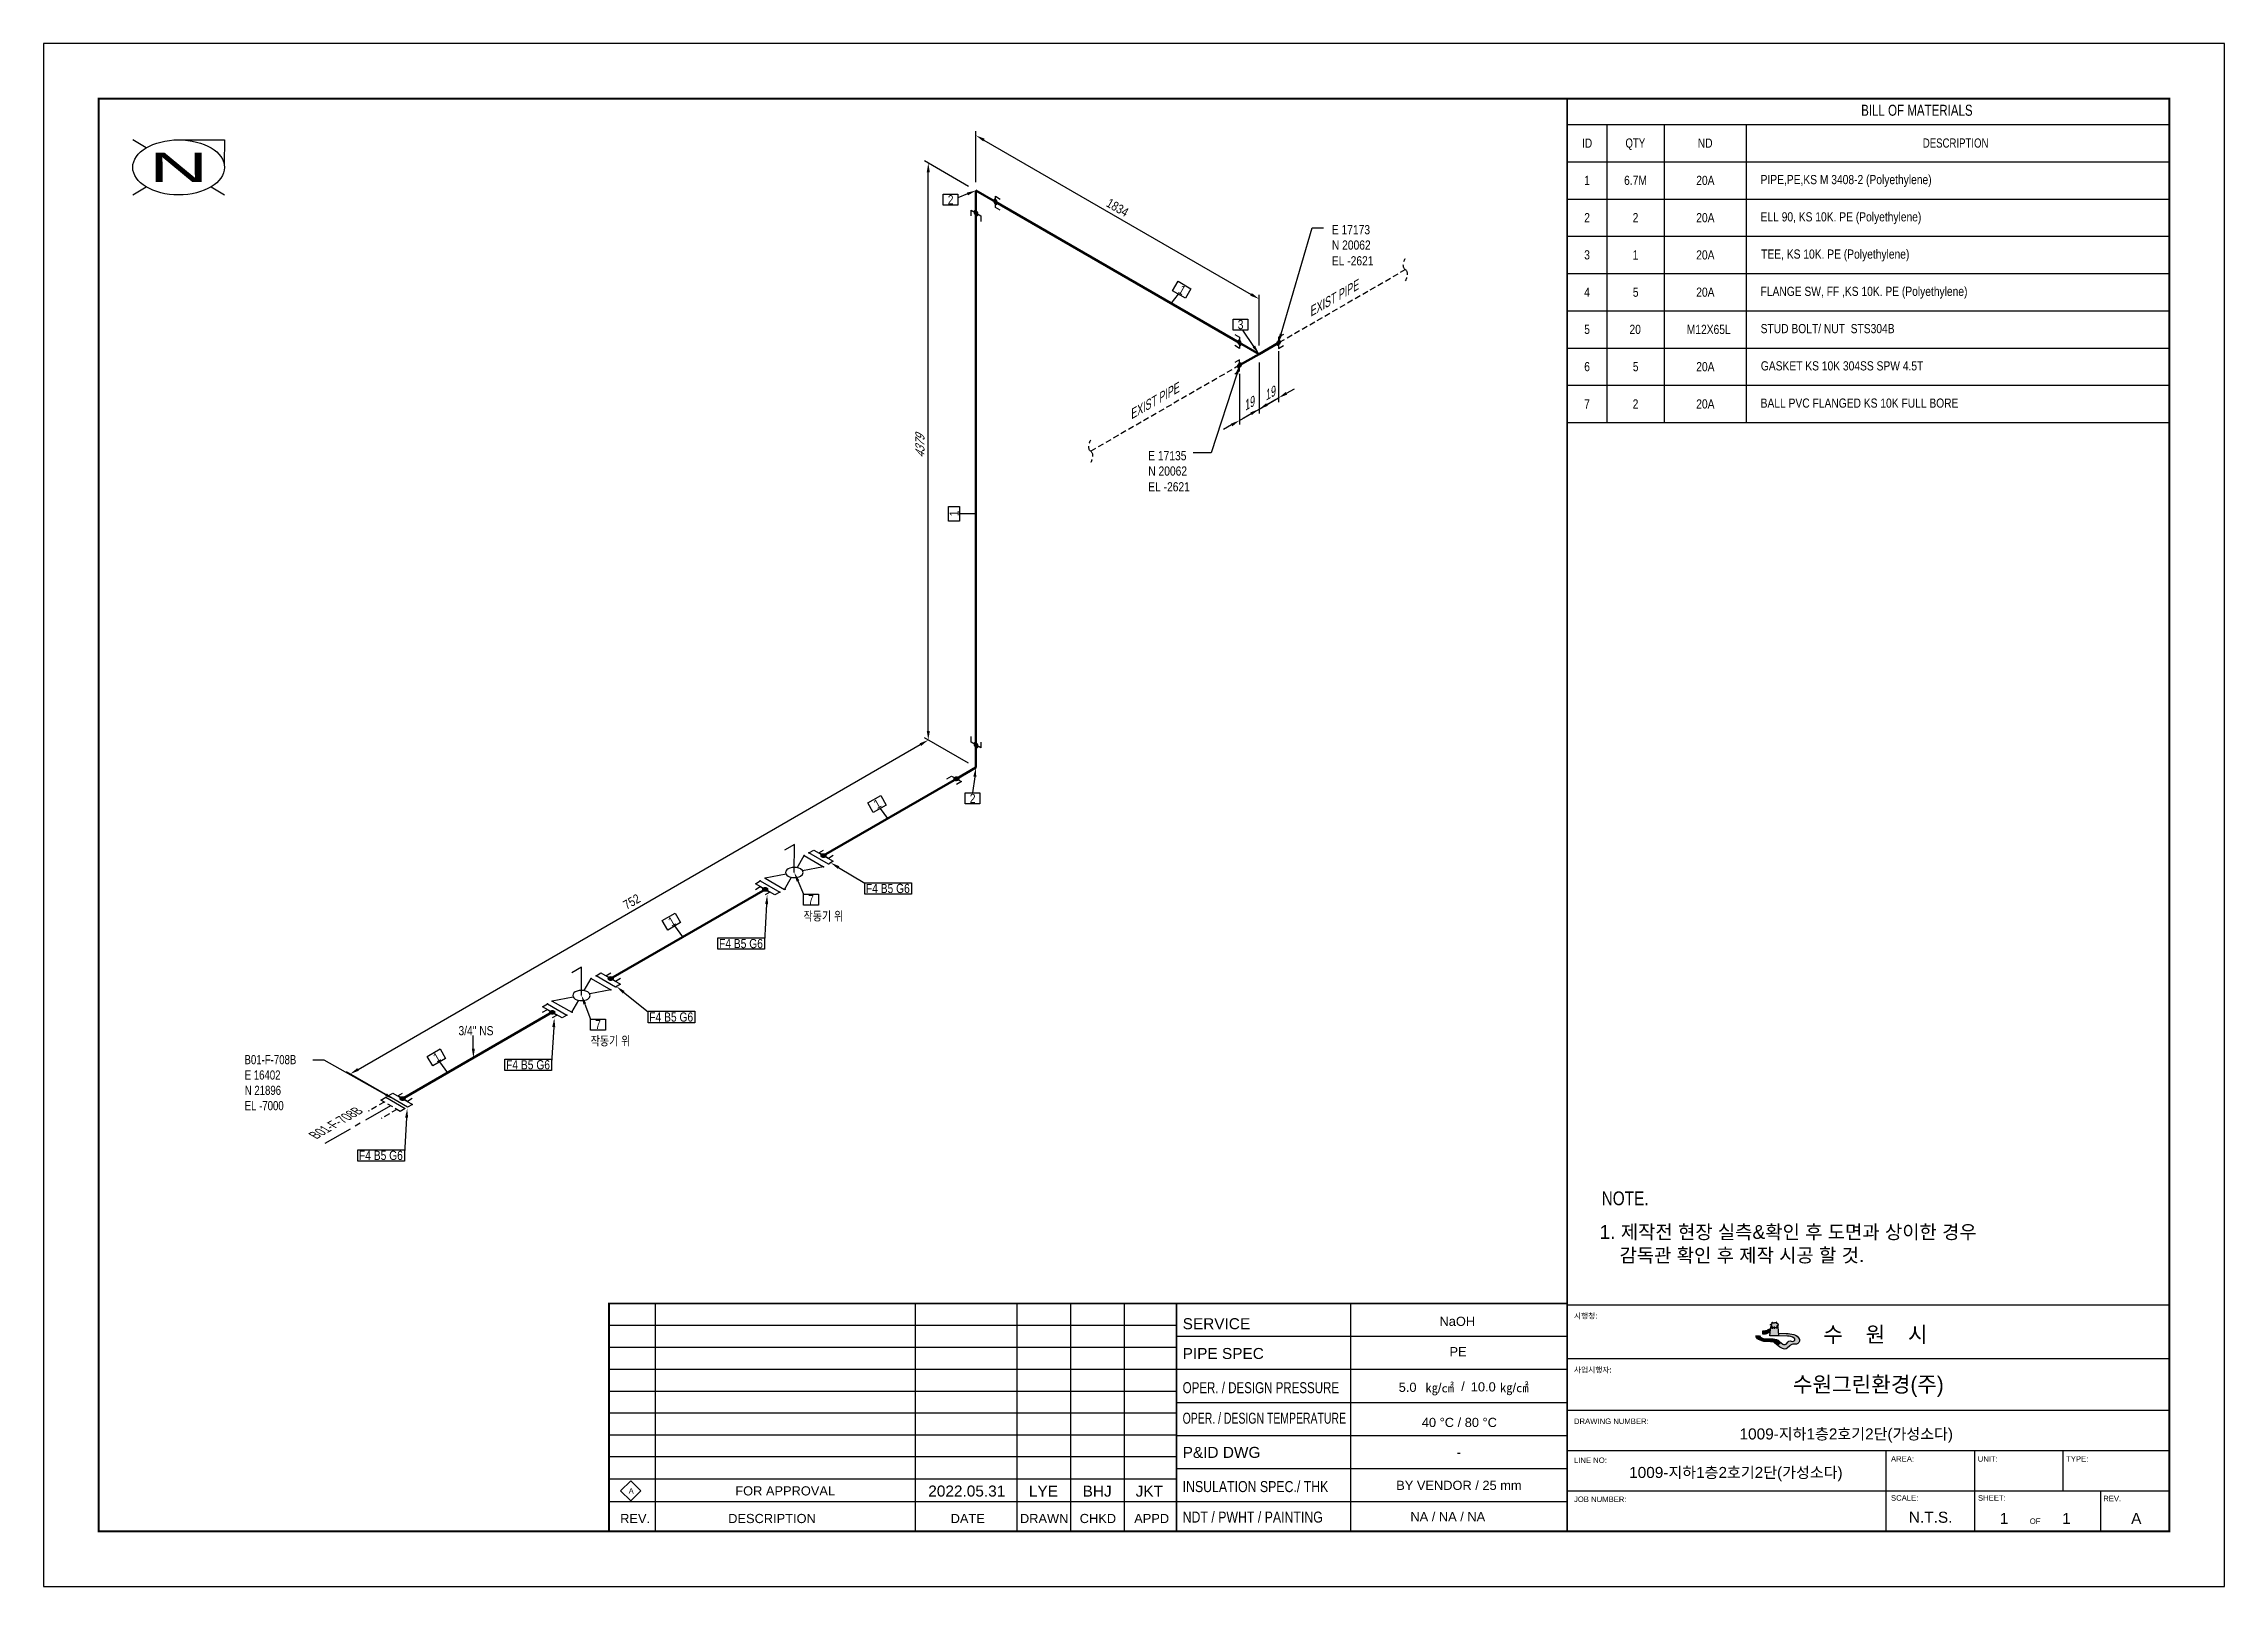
# Model space of a CAD drawing. Header units: millimetres. Extents: x 0 to 594, y 0 to 420.
import ezdxf
from ezdxf import colors
from ezdxf.entities.mleader import LeaderData, LeaderLine
from ezdxf.enums import TextEntityAlignment as Align
from ezdxf.math import Vec2, Vec3

# ---------------------------------------------------------------- set-up
doc = ezdxf.new("R2010")
doc.units = ezdxf.units.MM
doc.header["$LTSCALE"] = 0.25
doc.linetypes.add('CENTER', pattern=[50.8, 31.75, -6.35, 6.35, -6.35])
doc.linetypes.add('DASHED2', pattern=[9.525, 6.35, -3.175])
for name, color, linetype in [('7', 5, 'Continuous'), ('TITLE', 7, 'Continuous'), ('기기', 6, 'Continuous'), ('밸브', 4, 'Continuous'), ('연속', 7, 'DASHED2'), ('열 추적 선', 7, 'CENTER'), ('용접', 1, 'Continuous'), ('주석', 7, 'Continuous'), ('지시선', 1, 'Continuous'), ('치수', 1, 'Continuous'), ('테이블', 7, 'Continuous')]:
    doc.layers.add(name, color=color, linetype=linetype)
doc.layers.add('파이프 작은 보어', color=30, linetype='Continuous', lineweight=50)
doc.styles.add('AdskIsoAnnotation', font='arial.ttf', dxfattribs={"width": 0.8, "height": 1})
doc.styles.add('AdskIsoMetric', font='arial.ttf', dxfattribs={"width": 0.8, "height": 2.5})
doc.styles.add('AdskIsoMetric-30', font='arial.ttf', dxfattribs={"width": 0.8, "height": 2.5})
doc.styles.add('AdskIsoMetric30', font='arial.ttf', dxfattribs={"width": 0.8, "oblique": 30, "height": 2.5})
doc.styles.add('FF1', font='arial.ttf')
doc.styles.add('MtXpl_', font='')
doc.styles.add('RomanS', font='arial.ttf')
doc.styles.get("Standard").update_dxf_attribs({"font": 'arial.ttf'})
doc.styles.add('굴림', font='')
doc.styles.get('MtXpl_').set_extended_font_data('Gulim')
doc.styles.get('굴림').set_extended_font_data('Gulim')
doc.dimstyles.new('AdskIsoMetric', dxfattribs={"dimtxt": 2.5, "dimasz": 2.5, "dimexe": 1, "dimexo": 2, "dimgap": 0.8, "dimtad": 1, "dimdec": 0, "dimrnd": 1, "dimzin": 0, "dimdsep": 46, "dimtxsty": 'AdskIsoMetric', "dimcen": 0, "dimclrt": 7, "dimadec": 0, "dimazin": 0, "dimtfac": 1, "dimtdec": 0, "dimtmove": 1, "dimatfit": 3, "dimfxl": 0, "dimfrac": 2, "dimtolj": 1, "dimtzin": 0, "dimarcsym": 0})

msp = doc.modelspace()

# ---------------------------------------------------------------- texts
at = {"color": 0, "linetype": 'ByBlock', "lineweight": 40, "width": 2}
msp.add_text('N', height=8, dxfattribs=at).set_placement((36.775, 386.31), align=Align.MIDDLE_CENTER)
at = {"color": 7, "linetype": 'ByBlock', "lineweight": -2, "style": 'RomanS'}
for s, height, p in [('SERVICE', 3, (310.25, 70.006)), ('시행청:', 1.5, (416.837, 72.886)), ('PIPE SPEC', 3, (310.25, 61.898)), ('사업시행자:', 1.5, (416.837, 58.196)), ('DRAWING NUMBER:', 1.5, (416.837, 44.196)), ('P&ID DWG ', 3, (310.25, 34.973)), ('LINE NO:', 1.5, (416.837, 33.579)), ('AREA:', 1.5, (503.19, 33.944)), ('UNIT:', 1.5, (526.812, 33.944)), ('TYPE:', 1.5, (550.891, 33.944)), ('JOB NUMBER:', 1.5, (416.837, 22.962)), ('SCALE:', 1.5, (503.19, 23.327)), ('SHEET:', 1.5, (526.89, 23.327)), ('REV.', 1.5, (560.998, 23.16)), ('OF', 1.5, (541, 17))]:
    msp.add_text(s, height=height, dxfattribs=at).set_placement(p)
at = {"color": 7, "style": 'AdskIsoMetric'}
for s, p in [('NaOH', (380.214, 70.91)), ('PE', (382.947, 62.646)), ('5.0', (369.103, 52.946)), ('㎏/㎠', (376.378, 52.807)), ('/', (386.126, 53.202)), ('10.0', (388.732, 53.064)), ('㎏/㎠', (396.696, 52.866)), ('40 %%DC / 80 %%DC', (375.399, 43.383)), ('NA / NA / NA', (372.284, 17.73))]:
    msp.add_text(s, height=2.5, dxfattribs=at).set_placement(p)
at = {"style": '굴림'}
msp.add_text('수    원    시', height=4.25599, dxfattribs=at).set_placement((484.757, 66.468))
at = {"color": 7, "linetype": 'ByBlock', "lineweight": -2, "style": 'RomanS'}
for s, width, p in [('OPER. / DESIGN PRESSURE', 0.75, (310.25, 52.589)), ('OPER. / DESIGN TEMPERATURE', 0.68, (310.25, 44.281)), ('INSULATION SPEC./ THK', 0.8, (310.25, 25.664)), ('NDT / PWHT / PAINTING', 0.8, (310.25, 17.356))]:
    msp.add_text(s, height=3, dxfattribs=dict(at, width=width)).set_placement(p)
at = {"style": '굴림'}
msp.add_text('수원그린환경(주)', height=4.256, dxfattribs=at).set_placement((497, 55), align=Align.MIDDLE_CENTER)
at = {"color": 7, "style": 'AdskIsoMetric'}
for s, p in [('-', (385.5, 36.5)), ('FOR APPROVAL', (201.988, 26)), ('BY VENDOR / 25 mm', (385.5, 27.5))]:
    msp.add_text(s, height=2.5, dxfattribs=at).set_placement(p, align=Align.MIDDLE_CENTER)
at = {"color": 7, "linetype": 'ByBlock', "lineweight": -2, "style": 'RomanS'}
for s, p in [('REV.', (161.116, 17.225)), ('DESCRIPTION', (198.401, 17.225)), ('DATE', (251.719, 17.225)), ('DRAWN', (272.53, 17.225)), ('CHKD', (287.17, 17.225)), ('APPD', (301.809, 17.225))]:
    msp.add_text(s, height=2.5, dxfattribs=at).set_placement(p, align=Align.CENTER)
at = {"color": 7, "linetype": 'ByBlock', "lineweight": -2}
msp.add_text('N.T.S.', height=3, dxfattribs=at).set_placement((514, 17.32), align=Align.CENTER)
at = {"color": 0, "linetype": 'DASHED2', "lineweight": -2, "insert": (420.41, 352.339), "char_height": 2.5, "width": 7.82004, "attachment_point": 5, "style": 'AdskIsoMetric'}
msp.add_mtext('4', dxfattribs=at)
at = {"color": 7}
for tag, p in [('1009-지하1층2호기2단(가성소다)', (491, 40)), ('1009-지하1층2호기2단(가성소다)', (460.934, 29.511)), ('2022.05.31', (251.451, 24.452)), ('LYE', (272.32, 24.424)), ('BHJ', (286.959, 24.424)), ('JKT', (301.175, 24.424)), ('1', (534, 17)), ('1', (551, 17)), ('A', (570, 17))]:
    msp.add_attdef(tag, text='', height=3, dxfattribs=at).set_placement(p, align=Align.CENTER)
at = {"layer": 'TITLE', "color": 7, "linetype": 'Continuous', "style": 'FF1'}
msp.add_text('A', height=1.495, dxfattribs=at).set_placement((159.354, 25.222))
at = {"layer": '기기', "style": 'AdskIsoMetric-30', "oblique": 330, "width": 0.8}
msp.add_text('B01-F-708B', height=2.5, rotation=30, dxfattribs=at).set_placement((74.329, 121.685))
at = {"layer": '주석', "width": 0.8}
for s, height, style, p in [('E 17173', 2.5, 'AdskIsoAnnotation', (350.89, 368.093)), ('N 20062', 2.5, 'AdskIsoAnnotation', (350.898, 363.916)), ('EL -2621', 2.5, 'AdskIsoAnnotation', (350.89, 359.626)), ('E 17135', 2.5, 'AdskIsoAnnotation', (300.877, 306.569)), ('N 20062', 2.5, 'AdskIsoAnnotation', (300.886, 302.393)), ('EL -2621', 2.5, 'AdskIsoAnnotation', (300.877, 298.103)), ('B01-F-708B', 2.5, 'MtXpl_', (54.721, 142.149)), ('E 16402', 2.5, 'MtXpl_', (54.772, 137.972)), ('EL -7000', 2.5, 'MtXpl_', (54.772, 129.618)), ('N 21896', 2.5, 'MtXpl_', (54.78, 133.795)), ('NOTE.', 3.75, 'AdskIsoAnnotation', (424.373, 103.772))]:
    msp.add_text(s, height=height, dxfattribs=dict(at, style=style)).set_placement(p)
at = {"layer": '주석', "style": 'AdskIsoAnnotation'}
for s, p in [('1. 제작전 현장 실측&확인 후 도면과 상이한 경우 ', (423.78, 94.608)), ('   감독관 확인 후 제작 시공 할 것.', (424.903, 88.268))]:
    msp.add_text(s, height=3.75, dxfattribs=at).set_placement(p)
at = {"layer": '주석', "insert": (113, 150), "char_height": 2.5, "attachment_point": 7, "style": 'AdskIsoAnnotation'}
msp.add_mtext('{\\Q0;3/4" NS}', dxfattribs=at)
at = {"layer": '치수', "color": 7, "style": 'AdskIsoMetric30', "oblique": 30, "width": 0.8}
for p in [(345.142, 345.625), (296.266, 317.654)]:
    msp.add_text('EXIST PIPE', height=2.5, rotation=30, dxfattribs=at).set_placement(p)
at = {"layer": '테이블', "width": 0.8}
for s, height, style, p in [('BILL OF MATERIALS', 3, 'MtXpl_', (495.063, 400.364)), ('QTY', 2.5, 'MtXpl_', (430.863, 391.689)), ('DESCRIPTION', 2.5, 'MtXpl_', (511.853, 391.692)), ('20A', 2.5, 'AdskIsoMetric', (450.143, 381.519)), ('PIPE,PE,KS M 3408-2 (Polyethylene) ', 2.5, 'AdskIsoMetric', (467.675, 381.744)), ('ELL 90, KS 10K. PE (Polyethylene) ', 2.5, 'AdskIsoMetric', (467.67, 371.601)), ('20A', 2.5, 'AdskIsoMetric', (450.143, 371.376)), ('20A', 2.5, 'AdskIsoMetric', (450.143, 361.233)), ('TEE, KS 10K. PE (Polyethylene) ', 2.5, 'AdskIsoMetric', (467.825, 361.458)), ('5', 2.5, 'AdskIsoMetric', (432.877, 351.089)), ('20A', 2.5, 'AdskIsoMetric', (450.143, 351.09)), ('FLANGE SW, FF ,KS 10K. PE (Polyethylene) ', 2.5, 'AdskIsoMetric', (467.662, 351.315)), ('20', 2.5, 'AdskIsoMetric', (431.962, 340.963)), ('M12X65L', 2.5, 'AdskIsoMetric', (447.566, 340.946)), ('STUD BOLT/ NUT  STS304B', 2.5, 'AdskIsoMetric', (467.686, 341.172)), ('5', 2.5, 'AdskIsoMetric', (432.877, 330.804)), ('20A', 2.5, 'AdskIsoMetric', (450.143, 330.804)), ('GASKET KS 10K 304SS SPW 4.5T', 2.5, 'AdskIsoMetric', (467.742, 331.03)), ('20A', 2.5, 'AdskIsoMetric', (450.143, 320.662)), ('BALL PVC FLANGED KS 10K FULL BORE', 2.5, 'AdskIsoMetric', (467.686, 320.886))]:
    msp.add_text(s, height=height, dxfattribs=dict(at, style=style)).set_placement(p)
at = {"layer": '테이블', "char_height": 2.5, "attachment_point": 5, "style": 'AdskIsoMetric'}
for s, insert, width in [('ID', (420.41, 392.911), 7.82004), ('ND', (452.574, 392.911), 19.37038), ('1', (420.41, 382.768), 7.82004), ('6.7M', (433.604, 382.768), 12.56849), ('2', (420.41, 372.625), 7.82004), ('2', (433.604, 372.625), 12.56849), ('3', (420.41, 362.482), 7.82004), ('1', (433.604, 362.482), 12.56849), ('5', (420.41, 342.196), 7.82004), ('6', (420.41, 332.054), 7.82004), ('7', (420.41, 321.911), 7.82004), ('2', (433.604, 321.911), 12.56849)]:
    msp.add_mtext(s, dxfattribs=dict(at, insert=insert, width=width))

# ---------------------------------------------------------------- blocks, each defined once
blk = doc.blocks.new('플랜지-2-IsoRight')
at = {"color": 0, "linetype": 'ByBlock', "lineweight": -2}
blk.add_wipeout([(0.044, -0.23), (-0.044, -0.179), (-0.044, 0.23), (0.044, 0.179)], dxfattribs=at)
at = {"color": 0, "linetype": 'ByBlock', "lineweight": -2, "extrusion": (-0.707107, -0.408248, 0.57735)}
for p, q in [((-0.044, -0.179), (-0.044, 0.23)), ((-0.044, 0.23), (0.044, 0.179)), ((0.044, 0.179), (0.044, -0.23)), ((0.044, -0.23), (-0.044, -0.179))]:
    blk.add_line(p, q, dxfattribs=at)
at = {"color": 0, "linetype": 'ByBlock', "lineweight": -2}
blk.add_wipeout([(0.044, -0.23), (-0.044, -0.179), (-0.044, 0.23), (0.044, 0.179)], dxfattribs=at)
at = {"color": 0, "linetype": 'ByBlock', "lineweight": -2, "extrusion": (-0.707107, -0.408248, 0.57735)}
for p, q in [((-0.044, -0.179), (-0.044, 0.23)), ((-0.044, 0.23), (0.044, 0.179)), ((0.044, 0.179), (0.044, -0.23)), ((0.044, -0.23), (-0.044, -0.179))]:
    blk.add_line(p, q, dxfattribs=at)
blk = doc.blocks.new('개스킷-2-IsoRight')
at = {"color": 0, "linetype": 'ByBlock', "lineweight": -2, "extrusion": (-1, 0, 0)}
for p in [(-0.053, 0.235), (0.044, 0.179), (-0.044, -0.179), (0.044, -0.23)]:
    blk.add_point(p, dxfattribs=at)
blk = doc.blocks.new('볼 밸브-2-IsoRight')
at = {"color": 0, "linetype": 'ByBlock', "lineweight": -2, "extrusion": (-0.707107, -0.408248, 0.57735)}
for p, q in [((-0.354, 0), (-0.354, 0.408)), ((-0.354, 0.408), (-0.101, 0.116)), ((-0.101, 0), (-0.354, 0)), ((0.354, 0), (0.101, 0)), ((0.101, -0.116), (0.354, -0.408)), ((0.113, -0.065), (0.113, -0.065)), ((0.354, -0.408), (0.354, 0))]:
    blk.add_line(p, q, dxfattribs=at)
at = {"linetype": 'ByBlock'}
for start_param, end_param in [(-2.356194, 0.785398), (0.785398, 3.926991)]:
    blk.add_ellipse((0, 0), major_axis=(-0.08, 0.138), ratio=0.57735, start_param=start_param, end_param=end_param, dxfattribs=at)
blk = doc.blocks.new('Operator_Lever-1-IsoLeft')
at = {"color": 0, "linetype": 'ByBlock', "lineweight": -2, "extrusion": (0, 0.816497, 0.57735)}
for p, q in [((0, 0), (-0.442, -0.255)), ((-0.442, -0.255), (-0.265, -0.357))]:
    blk.add_line(p, q, dxfattribs=at)
blk = doc.blocks.new('*D22')
at = {"layer": 'Defpoints', "color": 0}
for p in [(331.06, 335.49), (325.75, 332.43), (331.06, 320.49)]:
    blk.add_point(p, dxfattribs=at)
at = {"layer": '치수', "color": 0, "lineweight": -2}
for p, q in [((331.06, 333.18), (331.06, 319.33)), ((325.75, 330.12), (325.75, 316.27)), ((333.22, 321.74), (335.39, 322.99)), ((323.59, 316.18), (321.42, 314.93)), ((325.75, 317.43), (331.06, 320.49))]:
    blk.add_line(p, q, dxfattribs=at)
at = {"layer": '치수', "color": 0}
for points in [[(333.01, 322.1), (333.43, 321.38), (331.06, 320.49)], [(323.38, 316.54), (323.8, 315.82), (325.75, 317.43)]]:
    blk.add_solid(points, dxfattribs=at)
at = {"layer": '치수', "color": 7, "insert": (328.01, 321.84), "char_height": 2.5, "attachment_point": 5, "rotation": 30, "style": 'AdskIsoMetric30'}
blk.add_mtext('\\A1;19', dxfattribs=at)
blk = doc.blocks.new('*D23')
at = {"layer": 'Defpoints', "color": 0}
for p in [(331.06, 335.49), (336.36, 338.55), (336.36, 323.55)]:
    blk.add_point(p, dxfattribs=at)
at = {"layer": '치수', "color": 0, "lineweight": -2}
for p, q in [((331.06, 333.18), (331.06, 319.33)), ((336.36, 336.24), (336.36, 322.4)), ((331.06, 320.49), (336.36, 323.55)), ((338.52, 324.8), (340.69, 326.05)), ((328.89, 319.24), (326.73, 317.99))]:
    blk.add_line(p, q, dxfattribs=at)
at = {"layer": '치수', "color": 0}
for points in [[(338.32, 325.16), (338.73, 324.44), (336.36, 323.55)], [(328.68, 319.6), (329.1, 318.88), (331.06, 320.49)]]:
    blk.add_solid(points, dxfattribs=at)
at = {"layer": '치수', "color": 7, "insert": (333.71, 324.64), "char_height": 2.5, "attachment_point": 5, "rotation": 30, "style": 'AdskIsoMetric30'}
blk.add_mtext('\\A1;19', dxfattribs=at)
blk = doc.blocks.new('*D24')
at = {"layer": 'Defpoints', "color": 0}
for p in [(253.96, 380), (331.06, 350.49), (331.06, 335.49)]:
    blk.add_point(p, dxfattribs=at)
at = {"layer": '치수', "color": 0, "lineweight": -2}
for p, q in [((253.96, 382.31), (253.96, 396.15)), ((256.12, 393.75), (328.89, 351.74)), ((331.06, 337.8), (331.06, 351.64))]:
    blk.add_line(p, q, dxfattribs=at)
at = {"layer": '치수', "color": 0}
for points in [[(256.33, 394.11), (255.92, 393.39), (253.96, 395)], [(329.1, 352.1), (328.68, 351.38), (331.06, 350.49)]]:
    blk.add_solid(points, dxfattribs=at)
at = {"layer": '치수', "color": 7, "insert": (292.51, 375.36), "char_height": 2.5, "attachment_point": 5, "rotation": 330, "style": 'AdskIsoMetric-30'}
blk.add_mtext('\\A1;1834', dxfattribs=at)
blk = doc.blocks.new('*D25')
at = {"layer": 'Defpoints', "color": 0}
for p in [(240.97, 387.5), (253.96, 380), (253.96, 222.91)]:
    blk.add_point(p, dxfattribs=at)
at = {"layer": '치수', "color": 0, "lineweight": -2}
for p, q in [((251.96, 381.15), (239.97, 388.08)), ((240.97, 232.91), (240.97, 385)), ((251.96, 224.07), (239.97, 230.99))]:
    blk.add_line(p, q, dxfattribs=at)
at = {"layer": '치수', "color": 0}
for points in [[(240.55, 385), (241.39, 385), (240.97, 387.5)], [(240.55, 232.91), (241.39, 232.91), (240.97, 230.41)]]:
    blk.add_solid(points, dxfattribs=at)
at = {"layer": '치수', "color": 7, "insert": (238.7, 310.26), "char_height": 2.5, "attachment_point": 5, "rotation": 90, "style": 'AdskIsoMetric30'}
blk.add_mtext('\\A1;4379', dxfattribs=at)
blk = doc.blocks.new('*D26')
at = {"layer": 'Defpoints', "color": 0}
for p in [(240.97, 230.41), (253.96, 222.91), (96.5, 132)]:
    blk.add_point(p, dxfattribs=at)
at = {"layer": '치수', "color": 0, "lineweight": -2}
for p, q in [((85.67, 140.75), (238.8, 229.16)), ((251.96, 224.07), (239.97, 230.99)), ((94.5, 133.15), (82.5, 140.08))]:
    blk.add_line(p, q, dxfattribs=at)
at = {"layer": '치수', "color": 0}
for points in [[(238.6, 229.52), (239.01, 228.8), (240.97, 230.41)], [(85.46, 141.11), (85.88, 140.39), (83.5, 139.5)]]:
    blk.add_solid(points, dxfattribs=at)
at = {"layer": '치수', "color": 7, "insert": (160.19, 186.39), "char_height": 2.5, "attachment_point": 5, "rotation": 30, "style": 'AdskIsoMetric-30'}
blk.add_mtext('\\A1;752', dxfattribs=at)
blk = doc.blocks.new('티-1-Iso2DSkew90')
at = {"color": 0, "linetype": 'ByBlock', "lineweight": -2, "extrusion": (0, 0.816497, 0.57735)}
for p, q in [((0, 0), (-5.3, 3.06)), ((-5.3, -3.06), (0, 0)), ((0, 0), (5.3, 3.06))]:
    blk.add_line(p, q, dxfattribs=at)
blk = doc.blocks.new('엘보우-1-Iso2DSkew90')
at = {"color": 0, "linetype": 'ByBlock', "lineweight": -2, "extrusion": (0.707107, -0.408248, 0.57735)}
for p, q in [((0, 0), (0, 6.12)), ((0, 0), (0, 0)), ((-5.3, -3.06), (0, 0))]:
    blk.add_line(p, q, dxfattribs=at)
blk = doc.blocks.new('엘보우-1-Iso2DSkew0')
at = {"color": 0, "linetype": 'ByBlock', "lineweight": -2, "extrusion": (0.707107, 0.408248, -0.57735)}
for p, q in [((0, 0), (5.3, -3.06)), ((0, 0), (0, 0)), ((0, -6.12), (0, 0))]:
    blk.add_line(p, q, dxfattribs=at)
blk = doc.blocks.new('SocketWeld-2-IsoRight')
blk.add_hatch(color=256).paths.add_polyline_path([(0.006, -0.044), (0.006, -0.044), (0.006, -0.044), (0.006, -0.044), (0.006, -0.044), (0.007, -0.044), (0.007, -0.044), (0.007, -0.044), (0.007, -0.044), (0.007, -0.044), (0.008, -0.044), (0.008, -0.044), (0.008, -0.044), (0.008, -0.044), (0.009, -0.044), (0.009, -0.044), (0.009, -0.044), (0.009, -0.044), (0.009, -0.044), (0.01, -0.044), (0.01, -0.044), (0.01, -0.044), (0.01, -0.044), (0.01, -0.045), (0.011, -0.045), (0.011, -0.045), (0.011, -0.045), (0.011, -0.045), (0.012, -0.045), (0.012, -0.045), (0.012, -0.045), (0.012, -0.045), (0.012, -0.045), (0.013, -0.045), (0.013, -0.045), (0.013, -0.045), (0.013, -0.045), (0.013, -0.045), (0.014, -0.045), (0.014, -0.045), (0.014, -0.045), (0.014, -0.045), (0.015, -0.045), (0.015, -0.045), (0.015, -0.045), (0.015, -0.045), (0.015, -0.046), (0.016, -0.046), (0.016, -0.046), (0.016, -0.046), (0.016, -0.046), (0.016, -0.046), (0.016, -0.046), (0.017, -0.045), (0.017, -0.045), (0.017, -0.045), (0.017, -0.045), (0.017, -0.045), (0.018, -0.045), (0.018, -0.045), (0.018, -0.045), (0.018, -0.045), (0.018, -0.045), (0.018, -0.045), (0.019, -0.045), (0.019, -0.045), (0.019, -0.045), (0.019, -0.045), (0.019, -0.045), (0.02, -0.045), (0.02, -0.045), (0.02, -0.045), (0.02, -0.045), (0.02, -0.045), (0.02, -0.044), (0.021, -0.044), (0.021, -0.044), (0.021, -0.044), (0.021, -0.044), (0.021, -0.044), (0.022, -0.044), (0.022, -0.044), (0.022, -0.044), (0.022, -0.044), (0.022, -0.044), (0.022, -0.044), (0.023, -0.044), (0.023, -0.044), (0.023, -0.044), (0.023, -0.044), (0.023, -0.044), (0.024, -0.044), (0.024, -0.044), (0.024, -0.044), (0.024, -0.044), (0.024, -0.043), (0.024, -0.043), (0.025, -0.043), (0.025, -0.043), (0.025, -0.043), (0.025, -0.043), (0.025, -0.043), (0.025, -0.043), (0.025, -0.043), (0.026, -0.043), (0.026, -0.043), (0.026, -0.042), (0.026, -0.042), (0.026, -0.042), (0.026, -0.042), (0.026, -0.042), (0.026, -0.042), (0.027, -0.042), (0.027, -0.042), (0.027, -0.041), (0.027, -0.041), (0.027, -0.041), (0.027, -0.041), (0.027, -0.041), (0.028, -0.041), (0.028, -0.041), (0.028, -0.04), (0.028, -0.04), (0.028, -0.04), (0.028, -0.04), (0.028, -0.04), (0.028, -0.04), (0.029, -0.04), (0.029, -0.04), (0.029, -0.039), (0.029, -0.039), (0.029, -0.039), (0.029, -0.039), (0.029, -0.039), (0.03, -0.039), (0.03, -0.039), (0.03, -0.038), (0.03, -0.038), (0.03, -0.038), (0.03, -0.038), (0.03, -0.038), (0.03, -0.038), (0.031, -0.038), (0.031, -0.038), (0.031, -0.037), (0.031, -0.037), (0.031, -0.037), (0.031, -0.037), (0.031, -0.037), (0.032, -0.037), (0.032, -0.037), (0.032, -0.037), (0.032, -0.036), (0.032, -0.036), (0.032, -0.036), (0.032, -0.036), (0.032, -0.035), (0.032, -0.035), (0.032, -0.035), (0.032, -0.035), (0.032, -0.035), (0.032, -0.034), (0.032, -0.034), (0.032, -0.034), (0.032, -0.034), (0.033, -0.034), (0.033, -0.033), (0.033, -0.033), (0.033, -0.033), (0.033, -0.033), (0.033, -0.033), (0.033, -0.032), (0.033, -0.032), (0.033, -0.032), (0.033, -0.032), (0.033, -0.032), (0.033, -0.031), (0.033, -0.031), (0.033, -0.031), (0.034, -0.031), (0.034, -0.03), (0.034, -0.03), (0.034, -0.03), (0.034, -0.03), (0.034, -0.03), (0.034, -0.029), (0.034, -0.029), (0.034, -0.029), (0.034, -0.029), (0.034, -0.029), (0.034, -0.028), (0.034, -0.028), (0.034, -0.028), (0.035, -0.028), (0.035, -0.028), (0.035, -0.027), (0.035, -0.027), (0.035, -0.027), (0.035, -0.027), (0.035, -0.027), (0.035, -0.027), (0.035, -0.026), (0.035, -0.026), (0.035, -0.026), (0.035, -0.026), (0.035, -0.025), (0.035, -0.025), (0.035, -0.025), (0.035, -0.024), (0.035, -0.024), (0.035, -0.024), (0.035, -0.024), (0.035, -0.023), (0.035, -0.023), (0.035, -0.023), (0.035, -0.023), (0.035, -0.022), (0.035, -0.022), (0.035, -0.022), (0.035, -0.022), (0.035, -0.021), (0.035, -0.021), (0.035, -0.021), (0.035, -0.021), (0.035, -0.02), (0.035, -0.02), (0.035, -0.02), (0.035, -0.02), (0.035, -0.019), (0.035, -0.019), (0.035, -0.019), (0.035, -0.018), (0.035, -0.018), (0.035, -0.018), (0.035, -0.018), (0.035, -0.017), (0.035, -0.017), (0.035, -0.017), (0.035, -0.017), (0.035, -0.016), (0.035, -0.016), (0.035, -0.016), (0.035, -0.016), (0.035, -0.015), (0.035, -0.015), (0.035, -0.015), (0.035, -0.015), (0.035, -0.014), (0.035, -0.014), (0.035, -0.014), (0.035, -0.014), (0.035, -0.013), (0.035, -0.013), (0.035, -0.013), (0.035, -0.013), (0.035, -0.012), (0.035, -0.012), (0.034, -0.012), (0.034, -0.011), (0.034, -0.011), (0.034, -0.011), (0.034, -0.011), (0.034, -0.01), (0.034, -0.01), (0.034, -0.01), (0.034, -0.009), (0.034, -0.009), (0.034, -0.009), (0.034, -0.009), (0.034, -0.008), (0.034, -0.008), (0.033, -0.008), (0.033, -0.007), (0.033, -0.007), (0.033, -0.007), (0.033, -0.007), (0.033, -0.006), (0.033, -0.006), (0.033, -0.006), (0.033, -0.005), (0.033, -0.005), (0.033, -0.005), (0.033, -0.005), (0.033, -0.004), (0.033, -0.004), (0.032, -0.004), (0.032, -0.003), (0.032, -0.003), (0.032, -0.003), (0.032, -0.003), (0.032, -0.002), (0.032, -0.002), (0.032, -0.002), (0.032, -0.001), (0.032, -0.001), (0.032, -0.001), (0.032, -0.001), (0.032, 0), (0.032, 0), (0.032, 0), (0.032, 0), (0.031, 0.001), (0.031, 0.001), (0.031, 0.001), (0.031, 0.001), (0.031, 0.002), (0.031, 0.002), (0.031, 0.002), (0.03, 0.003), (0.03, 0.003), (0.03, 0.003), (0.03, 0.003), (0.03, 0.004), (0.03, 0.004), (0.03, 0.004), (0.03, 0.005), (0.029, 0.005), (0.029, 0.005), (0.029, 0.006), (0.029, 0.006), (0.029, 0.006), (0.029, 0.006), (0.029, 0.007), (0.028, 0.007), (0.028, 0.007), (0.028, 0.008), (0.028, 0.008), (0.028, 0.008), (0.028, 0.008), (0.028, 0.009), (0.028, 0.009), (0.027, 0.009), (0.027, 0.01), (0.027, 0.01), (0.027, 0.01), (0.027, 0.01), (0.027, 0.011), (0.027, 0.011), (0.026, 0.011), (0.026, 0.012), (0.026, 0.012), (0.026, 0.012), (0.026, 0.012), (0.026, 0.013), (0.026, 0.013), (0.026, 0.013), (0.025, 0.014), (0.025, 0.014), (0.025, 0.014), (0.025, 0.014), (0.025, 0.014), (0.025, 0.015), (0.025, 0.015), (0.024, 0.015), (0.024, 0.015), (0.024, 0.016), (0.024, 0.016), (0.024, 0.016), (0.024, 0.017), (0.023, 0.017), (0.023, 0.017), (0.023, 0.017), (0.023, 0.018), (0.023, 0.018), (0.022, 0.018), (0.022, 0.018), (0.022, 0.019), (0.022, 0.019), (0.022, 0.019), (0.022, 0.019), (0.021, 0.02), (0.021, 0.02), (0.021, 0.02), (0.021, 0.02), (0.021, 0.021), (0.02, 0.021), (0.02, 0.021), (0.02, 0.021), (0.02, 0.022), (0.02, 0.022), (0.02, 0.022), (0.019, 0.022), (0.019, 0.023), (0.019, 0.023), (0.019, 0.023), (0.019, 0.023), (0.018, 0.024), (0.018, 0.024), (0.018, 0.024), (0.018, 0.025), (0.018, 0.025), (0.018, 0.025), (0.017, 0.025), (0.017, 0.026), (0.017, 0.026), (0.017, 0.026), (0.017, 0.026), (0.016, 0.027), (0.016, 0.027), (0.016, 0.027), (0.016, 0.027), (0.016, 0.027), (0.016, 0.028), (0.015, 0.028), (0.015, 0.028), (0.015, 0.028), (0.015, 0.028), (0.015, 0.029), (0.014, 0.029), (0.014, 0.029), (0.014, 0.029), (0.014, 0.029), (0.013, 0.03), (0.013, 0.03), (0.013, 0.03), (0.013, 0.03), (0.013, 0.03), (0.012, 0.031), (0.012, 0.031), (0.012, 0.031), (0.012, 0.031), (0.012, 0.031), (0.011, 0.032), (0.011, 0.032), (0.011, 0.032), (0.011, 0.032), (0.01, 0.032), (0.01, 0.033), (0.01, 0.033), (0.01, 0.033), (0.01, 0.033), (0.009, 0.033), (0.009, 0.034), (0.009, 0.034), (0.009, 0.034), (0.009, 0.034), (0.008, 0.034), (0.008, 0.035), (0.008, 0.035), (0.008, 0.035), (0.007, 0.035), (0.007, 0.035), (0.007, 0.036), (0.007, 0.036), (0.007, 0.036), (0.006, 0.036), (0.006, 0.037), (0.006, 0.037), (0.006, 0.037), (0.006, 0.037), (0.006, 0.037), (0.005, 0.037), (0.005, 0.037), (0.005, 0.038), (0.005, 0.038), (0.004, 0.038), (0.004, 0.038), (0.004, 0.038), (0.004, 0.038), (0.003, 0.038), (0.003, 0.038), (0.003, 0.039), (0.003, 0.039), (0.003, 0.039), (0.002, 0.039), (0.002, 0.039), (0.002, 0.039), (0.002, 0.039), (0.001, 0.039), (0.001, 0.04), (0.001, 0.04), (0.001, 0.04), (0.001, 0.04), (0, 0.04), (0, 0.04), (0, 0.04), (0, 0.041), (-0.001, 0.041), (-0.001, 0.041), (-0.001, 0.041), (-0.001, 0.041), (-0.001, 0.041), (-0.002, 0.041), (-0.002, 0.041), (-0.002, 0.042), (-0.002, 0.042), (-0.003, 0.042), (-0.003, 0.042), (-0.003, 0.042), (-0.003, 0.042), (-0.004, 0.042), (-0.004, 0.042), (-0.004, 0.043), (-0.004, 0.043), (-0.004, 0.043), (-0.005, 0.043), (-0.005, 0.043), (-0.005, 0.043), (-0.005, 0.043), (-0.006, 0.044), (-0.006, 0.044), (-0.006, 0.044), (-0.006, 0.044), (-0.006, 0.044), (-0.006, 0.044), (-0.007, 0.044), (-0.007, 0.044), (-0.007, 0.044), (-0.007, 0.044), (-0.007, 0.044), (-0.008, 0.044), (-0.008, 0.044), (-0.008, 0.044), (-0.008, 0.044), (-0.009, 0.044), (-0.009, 0.044), (-0.009, 0.044), (-0.009, 0.044), (-0.009, 0.044), (-0.01, 0.044), (-0.01, 0.044), (-0.01, 0.044), (-0.01, 0.044), (-0.01, 0.045), (-0.011, 0.045), (-0.011, 0.045), (-0.011, 0.045), (-0.011, 0.045), (-0.012, 0.045), (-0.012, 0.045), (-0.012, 0.045), (-0.012, 0.045), (-0.012, 0.045), (-0.013, 0.045), (-0.013, 0.045), (-0.013, 0.045), (-0.013, 0.045), (-0.013, 0.045), (-0.014, 0.045), (-0.014, 0.045), (-0.014, 0.045), (-0.014, 0.045), (-0.015, 0.045), (-0.015, 0.045), (-0.015, 0.045), (-0.015, 0.045), (-0.015, 0.046), (-0.016, 0.046), (-0.016, 0.046), (-0.016, 0.046), (-0.016, 0.046), (-0.016, 0.046), (-0.016, 0.046), (-0.017, 0.045), (-0.017, 0.045), (-0.017, 0.045), (-0.017, 0.045), (-0.017, 0.045), (-0.018, 0.045), (-0.018, 0.045), (-0.018, 0.045), (-0.018, 0.045), (-0.018, 0.045), (-0.018, 0.045), (-0.019, 0.045), (-0.019, 0.045), (-0.019, 0.045), (-0.019, 0.045), (-0.019, 0.045), (-0.02, 0.045), (-0.02, 0.045), (-0.02, 0.045), (-0.02, 0.045), (-0.02, 0.045), (-0.02, 0.044), (-0.021, 0.044), (-0.021, 0.044), (-0.021, 0.044), (-0.021, 0.044), (-0.021, 0.044), (-0.022, 0.044), (-0.022, 0.044), (-0.022, 0.044), (-0.022, 0.044), (-0.022, 0.044), (-0.022, 0.044), (-0.023, 0.044), (-0.023, 0.044), (-0.023, 0.044), (-0.023, 0.044), (-0.023, 0.044), (-0.024, 0.044), (-0.024, 0.044), (-0.024, 0.044), (-0.024, 0.044), (-0.024, 0.043), (-0.024, 0.043), (-0.025, 0.043), (-0.025, 0.043), (-0.025, 0.043), (-0.025, 0.043), (-0.025, 0.043), (-0.025, 0.043), (-0.025, 0.043), (-0.026, 0.043), (-0.026, 0.043), (-0.026, 0.042), (-0.026, 0.042), (-0.026, 0.042), (-0.026, 0.042), (-0.026, 0.042), (-0.026, 0.042), (-0.027, 0.042), (-0.027, 0.042), (-0.027, 0.041), (-0.027, 0.041), (-0.027, 0.041), (-0.027, 0.041), (-0.027, 0.041), (-0.028, 0.041), (-0.028, 0.041), (-0.028, 0.04), (-0.028, 0.04), (-0.028, 0.04), (-0.028, 0.04), (-0.028, 0.04), (-0.028, 0.04), (-0.029, 0.04), (-0.029, 0.04), (-0.029, 0.039), (-0.029, 0.039), (-0.029, 0.039), (-0.029, 0.039), (-0.029, 0.039), (-0.03, 0.039), (-0.03, 0.039), (-0.03, 0.038), (-0.03, 0.038), (-0.03, 0.038), (-0.03, 0.038), (-0.03, 0.038), (-0.03, 0.038), (-0.031, 0.038), (-0.031, 0.038), (-0.031, 0.037), (-0.031, 0.037), (-0.031, 0.037), (-0.031, 0.037), (-0.031, 0.037), (-0.032, 0.037), (-0.032, 0.037), (-0.032, 0.037), (-0.032, 0.036), (-0.032, 0.036), (-0.032, 0.036), (-0.032, 0.036), (-0.032, 0.035), (-0.032, 0.035), (-0.032, 0.035), (-0.032, 0.035), (-0.032, 0.035), (-0.032, 0.034), (-0.032, 0.034), (-0.032, 0.034), (-0.032, 0.034), (-0.033, 0.034), (-0.033, 0.033), (-0.033, 0.033), (-0.033, 0.033), (-0.033, 0.033), (-0.033, 0.033), (-0.033, 0.032), (-0.033, 0.032), (-0.033, 0.032), (-0.033, 0.032), (-0.033, 0.032), (-0.033, 0.031), (-0.033, 0.031), (-0.033, 0.031), (-0.034, 0.031), (-0.034, 0.03), (-0.034, 0.03), (-0.034, 0.03), (-0.034, 0.03), (-0.034, 0.03), (-0.034, 0.029), (-0.034, 0.029), (-0.034, 0.029), (-0.034, 0.029), (-0.034, 0.029), (-0.034, 0.028), (-0.034, 0.028), (-0.034, 0.028), (-0.035, 0.028), (-0.035, 0.028), (-0.035, 0.027), (-0.035, 0.027), (-0.035, 0.027), (-0.035, 0.027), (-0.035, 0.027), (-0.035, 0.027), (-0.035, 0.026), (-0.035, 0.026), (-0.035, 0.026), (-0.035, 0.026), (-0.035, 0.025), (-0.035, 0.025), (-0.035, 0.025), (-0.035, 0.024), (-0.035, 0.024), (-0.035, 0.024), (-0.035, 0.024), (-0.035, 0.023), (-0.035, 0.023), (-0.035, 0.023), (-0.035, 0.023), (-0.035, 0.022), (-0.035, 0.022), (-0.035, 0.022), (-0.035, 0.022), (-0.035, 0.021), (-0.035, 0.021), (-0.035, 0.021), (-0.035, 0.021), (-0.035, 0.02), (-0.035, 0.02), (-0.035, 0.02), (-0.035, 0.02), (-0.035, 0.019), (-0.035, 0.019), (-0.035, 0.019), (-0.035, 0.018), (-0.035, 0.018), (-0.035, 0.018), (-0.035, 0.018), (-0.035, 0.017), (-0.035, 0.017), (-0.035, 0.017), (-0.035, 0.017), (-0.035, 0.016), (-0.035, 0.016), (-0.035, 0.016), (-0.035, 0.016), (-0.035, 0.015), (-0.035, 0.015), (-0.035, 0.015), (-0.035, 0.015), (-0.035, 0.014), (-0.035, 0.014), (-0.035, 0.014), (-0.035, 0.014), (-0.035, 0.013), (-0.035, 0.013), (-0.035, 0.013), (-0.035, 0.013), (-0.035, 0.012), (-0.035, 0.012), (-0.034, 0.012), (-0.034, 0.011), (-0.034, 0.011), (-0.034, 0.011), (-0.034, 0.011), (-0.034, 0.01), (-0.034, 0.01), (-0.034, 0.01), (-0.034, 0.009), (-0.034, 0.009), (-0.034, 0.009), (-0.034, 0.009), (-0.034, 0.008), (-0.034, 0.008), (-0.033, 0.008), (-0.033, 0.007), (-0.033, 0.007), (-0.033, 0.007), (-0.033, 0.007), (-0.033, 0.006), (-0.033, 0.006), (-0.033, 0.006), (-0.033, 0.005), (-0.033, 0.005), (-0.033, 0.005), (-0.033, 0.005), (-0.033, 0.004), (-0.033, 0.004), (-0.032, 0.004), (-0.032, 0.003), (-0.032, 0.003), (-0.032, 0.003), (-0.032, 0.003), (-0.032, 0.002), (-0.032, 0.002), (-0.032, 0.002), (-0.032, 0.001), (-0.032, 0.001), (-0.032, 0.001), (-0.032, 0.001), (-0.032, 0), (-0.032, 0), (-0.032, 0), (-0.032, 0), (-0.031, -0.001), (-0.031, -0.001), (-0.031, -0.001), (-0.031, -0.001), (-0.031, -0.002), (-0.031, -0.002), (-0.031, -0.002), (-0.03, -0.003), (-0.03, -0.003), (-0.03, -0.003), (-0.03, -0.004), (-0.03, -0.004), (-0.03, -0.004), (-0.03, -0.004), (-0.03, -0.005), (-0.029, -0.005), (-0.029, -0.005), (-0.029, -0.006), (-0.029, -0.006), (-0.029, -0.006), (-0.029, -0.006), (-0.029, -0.007), (-0.028, -0.007), (-0.028, -0.007), (-0.028, -0.008), (-0.028, -0.008), (-0.028, -0.008), (-0.028, -0.008), (-0.028, -0.009), (-0.028, -0.009), (-0.027, -0.009), (-0.027, -0.01), (-0.027, -0.01), (-0.027, -0.01), (-0.027, -0.01), (-0.027, -0.011), (-0.027, -0.011), (-0.026, -0.011), (-0.026, -0.012), (-0.026, -0.012), (-0.026, -0.012), (-0.026, -0.012), (-0.026, -0.013), (-0.026, -0.013), (-0.026, -0.013), (-0.025, -0.014), (-0.025, -0.014), (-0.025, -0.014), (-0.025, -0.014), (-0.025, -0.014), (-0.025, -0.015), (-0.025, -0.015), (-0.024, -0.015), (-0.024, -0.015), (-0.024, -0.016), (-0.024, -0.016), (-0.024, -0.016), (-0.024, -0.017), (-0.023, -0.017), (-0.023, -0.017), (-0.023, -0.017), (-0.023, -0.018), (-0.023, -0.018), (-0.022, -0.018), (-0.022, -0.018), (-0.022, -0.019), (-0.022, -0.019), (-0.022, -0.019), (-0.022, -0.019), (-0.021, -0.02), (-0.021, -0.02), (-0.021, -0.02), (-0.021, -0.02), (-0.021, -0.021), (-0.02, -0.021), (-0.02, -0.021), (-0.02, -0.021), (-0.02, -0.022), (-0.02, -0.022), (-0.02, -0.022), (-0.019, -0.022), (-0.019, -0.023), (-0.019, -0.023), (-0.019, -0.023), (-0.019, -0.023), (-0.018, -0.024), (-0.018, -0.024), (-0.018, -0.024), (-0.018, -0.025), (-0.018, -0.025), (-0.018, -0.025), (-0.017, -0.025), (-0.017, -0.026), (-0.017, -0.026), (-0.017, -0.026), (-0.017, -0.026), (-0.016, -0.027), (-0.016, -0.027), (-0.016, -0.027), (-0.016, -0.027), (-0.016, -0.027), (-0.016, -0.028), (-0.015, -0.028), (-0.015, -0.028), (-0.015, -0.028), (-0.015, -0.028), (-0.015, -0.029), (-0.014, -0.029), (-0.014, -0.029), (-0.014, -0.029), (-0.014, -0.029), (-0.013, -0.03), (-0.013, -0.03), (-0.013, -0.03), (-0.013, -0.03), (-0.013, -0.03), (-0.012, -0.031), (-0.012, -0.031), (-0.012, -0.031), (-0.012, -0.031), (-0.012, -0.031), (-0.011, -0.032), (-0.011, -0.032), (-0.011, -0.032), (-0.011, -0.032), (-0.01, -0.032), (-0.01, -0.033), (-0.01, -0.033), (-0.01, -0.033), (-0.01, -0.033), (-0.009, -0.033), (-0.009, -0.034), (-0.009, -0.034), (-0.009, -0.034), (-0.009, -0.034), (-0.008, -0.034), (-0.008, -0.035), (-0.008, -0.035), (-0.008, -0.035), (-0.007, -0.035), (-0.007, -0.035), (-0.007, -0.036), (-0.007, -0.036), (-0.007, -0.036), (-0.006, -0.036), (-0.006, -0.037), (-0.006, -0.037), (-0.006, -0.037), (-0.006, -0.037), (-0.006, -0.037), (-0.005, -0.037), (-0.005, -0.037), (-0.005, -0.038), (-0.005, -0.038), (-0.004, -0.038), (-0.004, -0.038), (-0.004, -0.038), (-0.004, -0.038), (-0.004, -0.038), (-0.003, -0.038), (-0.003, -0.039), (-0.003, -0.039), (-0.003, -0.039), (-0.002, -0.039), (-0.002, -0.039), (-0.002, -0.039), (-0.002, -0.039), (-0.001, -0.039), (-0.001, -0.04), (-0.001, -0.04), (-0.001, -0.04), (-0.001, -0.04), (0, -0.04), (0, -0.04), (0, -0.04), (0, -0.041), (0.001, -0.041), (0.001, -0.041), (0.001, -0.041), (0.001, -0.041), (0.001, -0.041), (0.002, -0.041), (0.002, -0.041), (0.002, -0.042), (0.002, -0.042), (0.003, -0.042), (0.003, -0.042), (0.003, -0.042), (0.003, -0.042), (0.003, -0.042), (0.004, -0.042), (0.004, -0.043), (0.004, -0.043), (0.004, -0.043), (0.005, -0.043), (0.005, -0.043), (0.005, -0.043), (0.005, -0.043)], flags=0)
at = {"color": 0, "linetype": 'ByBlock', "lineweight": -2, "extrusion": (-0.707107, -0.408248, 0.57735)}
for p, q in [((-0.088, 0.153), (0, 0.102)), ((-0.032, 0.037), (-0.035, 0.027)), ((-0.035, 0.027), (-0.035, 0.014)), ((-0.035, 0.014), (-0.032, 0)), ((-0.025, 0.043), (-0.032, 0.037)), ((-0.016, 0.046), (-0.025, 0.043)), ((-0.006, 0.044), (-0.016, 0.046)), ((0.006, 0.037), (-0.006, 0.044)), ((0, 0.102), (0, -0.102)), ((0.016, 0.027), (0.006, 0.037)), ((0.025, 0.014), (0.016, 0.027)), ((0.032, 0), (0.025, 0.014)), ((0.035, -0.014), (0.032, 0)), ((0, -0.102), (-0.088, -0.051)), ((-0.032, 0), (-0.025, -0.014)), ((-0.025, -0.014), (-0.016, -0.027)), ((-0.016, -0.027), (-0.006, -0.037)), ((-0.006, -0.037), (0.006, -0.044)), ((0.006, -0.044), (0.016, -0.046)), ((0.016, -0.046), (0.025, -0.043)), ((0.025, -0.043), (0.032, -0.037)), ((0.032, -0.037), (0.035, -0.027)), ((0.035, -0.027), (0.035, -0.014))]:
    blk.add_line(p, q, dxfattribs=at)
blk = doc.blocks.new('SocketWeld-2-IsoLeft')
blk.add_hatch(color=256).paths.add_polyline_path([(0.04, 0.017), (0.041, 0.017), (0.041, 0.017), (0.041, 0.016), (0.041, 0.016), (0.041, 0.016), (0.041, 0.016), (0.041, 0.016), (0.042, 0.016), (0.042, 0.015), (0.042, 0.015), (0.042, 0.015), (0.042, 0.015), (0.042, 0.015), (0.042, 0.015), (0.043, 0.015), (0.043, 0.014), (0.043, 0.014), (0.043, 0.014), (0.043, 0.014), (0.043, 0.014), (0.043, 0.014), (0.044, 0.013), (0.044, 0.013), (0.044, 0.013), (0.044, 0.013), (0.044, 0.013), (0.044, 0.013), (0.045, 0.012), (0.045, 0.012), (0.045, 0.012), (0.045, 0.012), (0.045, 0.012), (0.045, 0.012), (0.045, 0.011), (0.046, 0.011), (0.046, 0.011), (0.046, 0.011), (0.046, 0.011), (0.046, 0.011), (0.046, 0.01), (0.046, 0.01), (0.047, 0.01), (0.047, 0.01), (0.047, 0.01), (0.047, 0.01), (0.047, 0.009), (0.047, 0.009), (0.047, 0.009), (0.048, 0.009), (0.048, 0.009), (0.048, 0.009), (0.048, 0.009), (0.048, 0.008), (0.048, 0.008), (0.048, 0.008), (0.048, 0.008), (0.048, 0.008), (0.048, 0.007), (0.048, 0.007), (0.048, 0.007), (0.048, 0.007), (0.048, 0.007), (0.048, 0.007), (0.048, 0.006), (0.048, 0.006), (0.048, 0.006), (0.048, 0.006), (0.048, 0.006), (0.049, 0.005), (0.049, 0.005), (0.049, 0.005), (0.049, 0.005), (0.049, 0.005), (0.049, 0.005), (0.049, 0.004), (0.049, 0.004), (0.049, 0.004), (0.049, 0.004), (0.049, 0.004), (0.049, 0.003), (0.049, 0.003), (0.049, 0.003), (0.049, 0.003), (0.049, 0.003), (0.049, 0.003), (0.049, 0.002), (0.049, 0.002), (0.049, 0.002), (0.05, 0.002), (0.05, 0.002), (0.05, 0.001), (0.05, 0.001), (0.05, 0.001), (0.05, 0.001), (0.05, 0.001), (0.05, 0.001), (0.05, 0), (0.05, 0), (0.05, 0), (0.05, 0), (0.05, 0), (0.05, 0), (0.05, -0.001), (0.05, -0.001), (0.05, -0.001), (0.05, -0.001), (0.05, -0.001), (0.05, -0.001), (0.05, -0.002), (0.05, -0.002), (0.049, -0.002), (0.049, -0.002), (0.049, -0.002), (0.049, -0.003), (0.049, -0.003), (0.049, -0.003), (0.049, -0.003), (0.049, -0.003), (0.049, -0.003), (0.049, -0.004), (0.049, -0.004), (0.049, -0.004), (0.049, -0.004), (0.049, -0.004), (0.049, -0.005), (0.049, -0.005), (0.049, -0.005), (0.049, -0.005), (0.049, -0.005), (0.049, -0.005), (0.048, -0.006), (0.048, -0.006), (0.048, -0.006), (0.048, -0.006), (0.048, -0.006), (0.048, -0.007), (0.048, -0.007), (0.048, -0.007), (0.048, -0.007), (0.048, -0.007), (0.048, -0.007), (0.048, -0.008), (0.048, -0.008), (0.048, -0.008), (0.048, -0.008), (0.048, -0.008), (0.048, -0.009), (0.048, -0.009), (0.048, -0.009), (0.048, -0.009), (0.047, -0.009), (0.047, -0.009), (0.047, -0.009), (0.047, -0.01), (0.047, -0.01), (0.047, -0.01), (0.047, -0.01), (0.046, -0.01), (0.046, -0.01), (0.046, -0.011), (0.046, -0.011), (0.046, -0.011), (0.046, -0.011), (0.046, -0.011), (0.045, -0.011), (0.045, -0.012), (0.045, -0.012), (0.045, -0.012), (0.045, -0.012), (0.045, -0.012), (0.045, -0.012), (0.044, -0.013), (0.044, -0.013), (0.044, -0.013), (0.044, -0.013), (0.044, -0.013), (0.044, -0.013), (0.043, -0.014), (0.043, -0.014), (0.043, -0.014), (0.043, -0.014), (0.043, -0.014), (0.043, -0.014), (0.043, -0.015), (0.042, -0.015), (0.042, -0.015), (0.042, -0.015), (0.042, -0.015), (0.042, -0.015), (0.042, -0.015), (0.042, -0.016), (0.041, -0.016), (0.041, -0.016), (0.041, -0.016), (0.041, -0.016), (0.041, -0.016), (0.041, -0.017), (0.041, -0.017), (0.04, -0.017), (0.04, -0.017), (0.04, -0.017), (0.04, -0.017), (0.04, -0.017), (0.04, -0.017), (0.039, -0.018), (0.039, -0.018), (0.039, -0.018), (0.039, -0.018), (0.038, -0.018), (0.038, -0.018), (0.038, -0.018), (0.038, -0.019), (0.038, -0.019), (0.037, -0.019), (0.037, -0.019), (0.037, -0.019), (0.037, -0.019), (0.036, -0.019), (0.036, -0.019), (0.036, -0.02), (0.036, -0.02), (0.035, -0.02), (0.035, -0.02), (0.035, -0.02), (0.035, -0.02), (0.035, -0.02), (0.034, -0.02), (0.034, -0.021), (0.034, -0.021), (0.034, -0.021), (0.033, -0.021), (0.033, -0.021), (0.033, -0.021), (0.033, -0.021), (0.033, -0.022), (0.032, -0.022), (0.032, -0.022), (0.032, -0.022), (0.032, -0.022), (0.031, -0.022), (0.031, -0.022), (0.031, -0.022), (0.031, -0.023), (0.031, -0.023), (0.03, -0.023), (0.03, -0.023), (0.03, -0.023), (0.03, -0.023), (0.029, -0.023), (0.029, -0.023), (0.029, -0.023), (0.029, -0.024), (0.029, -0.024), (0.028, -0.024), (0.028, -0.024), (0.028, -0.024), (0.027, -0.024), (0.027, -0.024), (0.027, -0.024), (0.027, -0.024), (0.026, -0.024), (0.026, -0.024), (0.026, -0.024), (0.025, -0.025), (0.025, -0.025), (0.025, -0.025), (0.025, -0.025), (0.024, -0.025), (0.024, -0.025), (0.024, -0.025), (0.023, -0.025), (0.023, -0.025), (0.023, -0.025), (0.023, -0.025), (0.022, -0.025), (0.022, -0.026), (0.022, -0.026), (0.021, -0.026), (0.021, -0.026), (0.021, -0.026), (0.021, -0.026), (0.02, -0.026), (0.02, -0.026), (0.02, -0.026), (0.019, -0.026), (0.019, -0.026), (0.019, -0.026), (0.019, -0.027), (0.018, -0.027), (0.018, -0.027), (0.018, -0.027), (0.017, -0.027), (0.017, -0.027), (0.017, -0.027), (0.017, -0.027), (0.016, -0.027), (0.016, -0.027), (0.016, -0.027), (0.015, -0.027), (0.015, -0.027), (0.015, -0.027), (0.015, -0.028), (0.015, -0.028), (0.014, -0.028), (0.014, -0.028), (0.014, -0.028), (0.013, -0.028), (0.013, -0.028), (0.013, -0.028), (0.012, -0.028), (0.012, -0.028), (0.012, -0.028), (0.011, -0.028), (0.011, -0.028), (0.011, -0.028), (0.01, -0.028), (0.01, -0.028), (0.01, -0.028), (0.009, -0.028), (0.009, -0.028), (0.009, -0.028), (0.009, -0.028), (0.008, -0.028), (0.008, -0.028), (0.008, -0.028), (0.007, -0.028), (0.007, -0.028), (0.007, -0.028), (0.006, -0.028), (0.006, -0.028), (0.006, -0.028), (0.005, -0.028), (0.005, -0.028), (0.005, -0.028), (0.004, -0.028), (0.004, -0.028), (0.004, -0.029), (0.003, -0.029), (0.003, -0.029), (0.003, -0.029), (0.003, -0.029), (0.002, -0.029), (0.002, -0.029), (0.002, -0.029), (0.001, -0.029), (0.001, -0.029), (0.001, -0.029), (0, -0.029), (0, -0.029), (0, -0.029), (0, -0.029), (-0.001, -0.029), (-0.001, -0.029), (-0.001, -0.029), (-0.002, -0.029), (-0.002, -0.029), (-0.002, -0.029), (-0.003, -0.029), (-0.003, -0.029), (-0.003, -0.029), (-0.003, -0.029), (-0.004, -0.029), (-0.004, -0.028), (-0.004, -0.028), (-0.005, -0.028), (-0.005, -0.028), (-0.005, -0.028), (-0.006, -0.028), (-0.006, -0.028), (-0.006, -0.028), (-0.007, -0.028), (-0.007, -0.028), (-0.007, -0.028), (-0.008, -0.028), (-0.008, -0.028), (-0.008, -0.028), (-0.009, -0.028), (-0.009, -0.028), (-0.009, -0.028), (-0.009, -0.028), (-0.01, -0.028), (-0.01, -0.028), (-0.01, -0.028), (-0.011, -0.028), (-0.011, -0.028), (-0.011, -0.028), (-0.012, -0.028), (-0.012, -0.028), (-0.012, -0.028), (-0.013, -0.028), (-0.013, -0.028), (-0.013, -0.028), (-0.014, -0.028), (-0.014, -0.028), (-0.014, -0.028), (-0.015, -0.028), (-0.015, -0.028), (-0.015, -0.027), (-0.015, -0.027), (-0.015, -0.027), (-0.016, -0.027), (-0.016, -0.027), (-0.016, -0.027), (-0.017, -0.027), (-0.017, -0.027), (-0.017, -0.027), (-0.017, -0.027), (-0.018, -0.027), (-0.018, -0.027), (-0.018, -0.027), (-0.019, -0.027), (-0.019, -0.026), (-0.019, -0.026), (-0.019, -0.026), (-0.02, -0.026), (-0.02, -0.026), (-0.02, -0.026), (-0.021, -0.026), (-0.021, -0.026), (-0.021, -0.026), (-0.021, -0.026), (-0.022, -0.026), (-0.022, -0.026), (-0.022, -0.025), (-0.023, -0.025), (-0.023, -0.025), (-0.023, -0.025), (-0.023, -0.025), (-0.024, -0.025), (-0.024, -0.025), (-0.024, -0.025), (-0.025, -0.025), (-0.025, -0.025), (-0.025, -0.025), (-0.025, -0.025), (-0.026, -0.024), (-0.026, -0.024), (-0.026, -0.024), (-0.027, -0.024), (-0.027, -0.024), (-0.027, -0.024), (-0.027, -0.024), (-0.028, -0.024), (-0.028, -0.024), (-0.028, -0.024), (-0.029, -0.024), (-0.029, -0.024), (-0.029, -0.023), (-0.029, -0.023), (-0.029, -0.023), (-0.03, -0.023), (-0.03, -0.023), (-0.03, -0.023), (-0.03, -0.023), (-0.031, -0.023), (-0.031, -0.023), (-0.031, -0.022), (-0.031, -0.022), (-0.031, -0.022), (-0.032, -0.022), (-0.032, -0.022), (-0.032, -0.022), (-0.032, -0.022), (-0.033, -0.022), (-0.033, -0.021), (-0.033, -0.021), (-0.033, -0.021), (-0.033, -0.021), (-0.034, -0.021), (-0.034, -0.021), (-0.034, -0.021), (-0.034, -0.02), (-0.035, -0.02), (-0.035, -0.02), (-0.035, -0.02), (-0.035, -0.02), (-0.035, -0.02), (-0.036, -0.02), (-0.036, -0.02), (-0.036, -0.019), (-0.036, -0.019), (-0.037, -0.019), (-0.037, -0.019), (-0.037, -0.019), (-0.037, -0.019), (-0.038, -0.019), (-0.038, -0.019), (-0.038, -0.018), (-0.038, -0.018), (-0.038, -0.018), (-0.039, -0.018), (-0.039, -0.018), (-0.039, -0.018), (-0.039, -0.018), (-0.04, -0.017), (-0.04, -0.017), (-0.04, -0.017), (-0.04, -0.017), (-0.04, -0.017), (-0.04, -0.017), (-0.041, -0.017), (-0.041, -0.017), (-0.041, -0.016), (-0.041, -0.016), (-0.041, -0.016), (-0.041, -0.016), (-0.041, -0.016), (-0.042, -0.016), (-0.042, -0.015), (-0.042, -0.015), (-0.042, -0.015), (-0.042, -0.015), (-0.042, -0.015), (-0.042, -0.015), (-0.043, -0.015), (-0.043, -0.014), (-0.043, -0.014), (-0.043, -0.014), (-0.043, -0.014), (-0.043, -0.014), (-0.043, -0.014), (-0.044, -0.013), (-0.044, -0.013), (-0.044, -0.013), (-0.044, -0.013), (-0.044, -0.013), (-0.044, -0.013), (-0.045, -0.012), (-0.045, -0.012), (-0.045, -0.012), (-0.045, -0.012), (-0.045, -0.012), (-0.045, -0.012), (-0.045, -0.011), (-0.046, -0.011), (-0.046, -0.011), (-0.046, -0.011), (-0.046, -0.011), (-0.046, -0.011), (-0.046, -0.01), (-0.046, -0.01), (-0.047, -0.01), (-0.047, -0.01), (-0.047, -0.01), (-0.047, -0.01), (-0.047, -0.009), (-0.047, -0.009), (-0.047, -0.009), (-0.048, -0.009), (-0.048, -0.009), (-0.048, -0.009), (-0.048, -0.009), (-0.048, -0.008), (-0.048, -0.008), (-0.048, -0.008), (-0.048, -0.008), (-0.048, -0.008), (-0.048, -0.007), (-0.048, -0.007), (-0.048, -0.007), (-0.048, -0.007), (-0.048, -0.007), (-0.048, -0.007), (-0.048, -0.006), (-0.048, -0.006), (-0.048, -0.006), (-0.048, -0.006), (-0.048, -0.006), (-0.049, -0.005), (-0.049, -0.005), (-0.049, -0.005), (-0.049, -0.005), (-0.049, -0.005), (-0.049, -0.005), (-0.049, -0.004), (-0.049, -0.004), (-0.049, -0.004), (-0.049, -0.004), (-0.049, -0.004), (-0.049, -0.003), (-0.049, -0.003), (-0.049, -0.003), (-0.049, -0.003), (-0.049, -0.003), (-0.049, -0.003), (-0.049, -0.002), (-0.049, -0.002), (-0.049, -0.002), (-0.05, -0.002), (-0.05, -0.002), (-0.05, -0.001), (-0.05, -0.001), (-0.05, -0.001), (-0.05, -0.001), (-0.05, -0.001), (-0.05, -0.001), (-0.05, 0), (-0.05, 0), (-0.05, 0), (-0.05, 0), (-0.05, 0), (-0.05, 0), (-0.05, 0.001), (-0.05, 0.001), (-0.05, 0.001), (-0.05, 0.001), (-0.05, 0.001), (-0.05, 0.001), (-0.05, 0.002), (-0.05, 0.002), (-0.049, 0.002), (-0.049, 0.002), (-0.049, 0.002), (-0.049, 0.003), (-0.049, 0.003), (-0.049, 0.003), (-0.049, 0.003), (-0.049, 0.003), (-0.049, 0.003), (-0.049, 0.004), (-0.049, 0.004), (-0.049, 0.004), (-0.049, 0.004), (-0.049, 0.004), (-0.049, 0.005), (-0.049, 0.005), (-0.049, 0.005), (-0.049, 0.005), (-0.049, 0.005), (-0.049, 0.005), (-0.048, 0.006), (-0.048, 0.006), (-0.048, 0.006), (-0.048, 0.006), (-0.048, 0.006), (-0.048, 0.007), (-0.048, 0.007), (-0.048, 0.007), (-0.048, 0.007), (-0.048, 0.007), (-0.048, 0.007), (-0.048, 0.008), (-0.048, 0.008), (-0.048, 0.008), (-0.048, 0.008), (-0.048, 0.008), (-0.048, 0.009), (-0.048, 0.009), (-0.048, 0.009), (-0.048, 0.009), (-0.047, 0.009), (-0.047, 0.009), (-0.047, 0.009), (-0.047, 0.01), (-0.047, 0.01), (-0.047, 0.01), (-0.047, 0.01), (-0.046, 0.01), (-0.046, 0.01), (-0.046, 0.011), (-0.046, 0.011), (-0.046, 0.011), (-0.046, 0.011), (-0.046, 0.011), (-0.045, 0.011), (-0.045, 0.012), (-0.045, 0.012), (-0.045, 0.012), (-0.045, 0.012), (-0.045, 0.012), (-0.045, 0.012), (-0.044, 0.013), (-0.044, 0.013), (-0.044, 0.013), (-0.044, 0.013), (-0.044, 0.013), (-0.044, 0.013), (-0.043, 0.014), (-0.043, 0.014), (-0.043, 0.014), (-0.043, 0.014), (-0.043, 0.014), (-0.043, 0.014), (-0.043, 0.015), (-0.042, 0.015), (-0.042, 0.015), (-0.042, 0.015), (-0.042, 0.015), (-0.042, 0.015), (-0.042, 0.015), (-0.042, 0.016), (-0.041, 0.016), (-0.041, 0.016), (-0.041, 0.016), (-0.041, 0.016), (-0.041, 0.016), (-0.041, 0.017), (-0.041, 0.017), (-0.04, 0.017), (-0.04, 0.017), (-0.04, 0.017), (-0.04, 0.017), (-0.04, 0.017), (-0.04, 0.017), (-0.039, 0.018), (-0.039, 0.018), (-0.039, 0.018), (-0.039, 0.018), (-0.038, 0.018), (-0.038, 0.018), (-0.038, 0.018), (-0.038, 0.019), (-0.038, 0.019), (-0.037, 0.019), (-0.037, 0.019), (-0.037, 0.019), (-0.037, 0.019), (-0.036, 0.019), (-0.036, 0.019), (-0.036, 0.02), (-0.036, 0.02), (-0.035, 0.02), (-0.035, 0.02), (-0.035, 0.02), (-0.035, 0.02), (-0.035, 0.02), (-0.034, 0.02), (-0.034, 0.021), (-0.034, 0.021), (-0.034, 0.021), (-0.033, 0.021), (-0.033, 0.021), (-0.033, 0.021), (-0.033, 0.021), (-0.033, 0.022), (-0.032, 0.022), (-0.032, 0.022), (-0.032, 0.022), (-0.032, 0.022), (-0.031, 0.022), (-0.031, 0.022), (-0.031, 0.022), (-0.031, 0.023), (-0.031, 0.023), (-0.03, 0.023), (-0.03, 0.023), (-0.03, 0.023), (-0.03, 0.023), (-0.029, 0.023), (-0.029, 0.023), (-0.029, 0.023), (-0.029, 0.024), (-0.029, 0.024), (-0.028, 0.024), (-0.028, 0.024), (-0.028, 0.024), (-0.027, 0.024), (-0.027, 0.024), (-0.027, 0.024), (-0.027, 0.024), (-0.026, 0.024), (-0.026, 0.024), (-0.026, 0.024), (-0.025, 0.025), (-0.025, 0.025), (-0.025, 0.025), (-0.025, 0.025), (-0.024, 0.025), (-0.024, 0.025), (-0.024, 0.025), (-0.023, 0.025), (-0.023, 0.025), (-0.023, 0.025), (-0.023, 0.025), (-0.022, 0.025), (-0.022, 0.026), (-0.022, 0.026), (-0.021, 0.026), (-0.021, 0.026), (-0.021, 0.026), (-0.021, 0.026), (-0.02, 0.026), (-0.02, 0.026), (-0.02, 0.026), (-0.019, 0.026), (-0.019, 0.026), (-0.019, 0.026), (-0.019, 0.027), (-0.018, 0.027), (-0.018, 0.027), (-0.018, 0.027), (-0.017, 0.027), (-0.017, 0.027), (-0.017, 0.027), (-0.017, 0.027), (-0.016, 0.027), (-0.016, 0.027), (-0.016, 0.027), (-0.015, 0.027), (-0.015, 0.027), (-0.015, 0.027), (-0.015, 0.028), (-0.015, 0.028), (-0.014, 0.028), (-0.014, 0.028), (-0.014, 0.028), (-0.013, 0.028), (-0.013, 0.028), (-0.013, 0.028), (-0.012, 0.028), (-0.012, 0.028), (-0.012, 0.028), (-0.011, 0.028), (-0.011, 0.028), (-0.011, 0.028), (-0.01, 0.028), (-0.01, 0.028), (-0.01, 0.028), (-0.009, 0.028), (-0.009, 0.028), (-0.009, 0.028), (-0.009, 0.028), (-0.008, 0.028), (-0.008, 0.028), (-0.008, 0.028), (-0.007, 0.028), (-0.007, 0.028), (-0.007, 0.028), (-0.006, 0.028), (-0.006, 0.028), (-0.006, 0.028), (-0.005, 0.028), (-0.005, 0.028), (-0.005, 0.028), (-0.004, 0.028), (-0.004, 0.028), (-0.004, 0.029), (-0.003, 0.029), (-0.003, 0.029), (-0.003, 0.029), (-0.003, 0.029), (-0.002, 0.029), (-0.002, 0.029), (-0.002, 0.029), (-0.001, 0.029), (-0.001, 0.029), (-0.001, 0.029), (0, 0.029), (0, 0.029), (0, 0.029), (0, 0.029), (0.001, 0.029), (0.001, 0.029), (0.001, 0.029), (0.002, 0.029), (0.002, 0.029), (0.002, 0.029), (0.003, 0.029), (0.003, 0.029), (0.003, 0.029), (0.003, 0.029), (0.004, 0.029), (0.004, 0.028), (0.004, 0.028), (0.005, 0.028), (0.005, 0.028), (0.005, 0.028), (0.006, 0.028), (0.006, 0.028), (0.006, 0.028), (0.007, 0.028), (0.007, 0.028), (0.007, 0.028), (0.008, 0.028), (0.008, 0.028), (0.008, 0.028), (0.009, 0.028), (0.009, 0.028), (0.009, 0.028), (0.009, 0.028), (0.01, 0.028), (0.01, 0.028), (0.01, 0.028), (0.011, 0.028), (0.011, 0.028), (0.011, 0.028), (0.012, 0.028), (0.012, 0.028), (0.012, 0.028), (0.013, 0.028), (0.013, 0.028), (0.013, 0.028), (0.014, 0.028), (0.014, 0.028), (0.014, 0.028), (0.015, 0.028), (0.015, 0.028), (0.015, 0.027), (0.015, 0.027), (0.015, 0.027), (0.016, 0.027), (0.016, 0.027), (0.016, 0.027), (0.017, 0.027), (0.017, 0.027), (0.017, 0.027), (0.017, 0.027), (0.018, 0.027), (0.018, 0.027), (0.018, 0.027), (0.019, 0.027), (0.019, 0.026), (0.019, 0.026), (0.019, 0.026), (0.02, 0.026), (0.02, 0.026), (0.02, 0.026), (0.021, 0.026), (0.021, 0.026), (0.021, 0.026), (0.021, 0.026), (0.022, 0.026), (0.022, 0.026), (0.022, 0.025), (0.023, 0.025), (0.023, 0.025), (0.023, 0.025), (0.023, 0.025), (0.024, 0.025), (0.024, 0.025), (0.024, 0.025), (0.025, 0.025), (0.025, 0.025), (0.025, 0.025), (0.025, 0.025), (0.026, 0.024), (0.026, 0.024), (0.026, 0.024), (0.027, 0.024), (0.027, 0.024), (0.027, 0.024), (0.027, 0.024), (0.028, 0.024), (0.028, 0.024), (0.028, 0.024), (0.029, 0.024), (0.029, 0.024), (0.029, 0.023), (0.029, 0.023), (0.029, 0.023), (0.03, 0.023), (0.03, 0.023), (0.03, 0.023), (0.03, 0.023), (0.031, 0.023), (0.031, 0.023), (0.031, 0.022), (0.031, 0.022), (0.031, 0.022), (0.032, 0.022), (0.032, 0.022), (0.032, 0.022), (0.032, 0.022), (0.033, 0.022), (0.033, 0.021), (0.033, 0.021), (0.033, 0.021), (0.033, 0.021), (0.034, 0.021), (0.034, 0.021), (0.034, 0.021), (0.034, 0.02), (0.035, 0.02), (0.035, 0.02), (0.035, 0.02), (0.035, 0.02), (0.035, 0.02), (0.036, 0.02), (0.036, 0.02), (0.036, 0.019), (0.036, 0.019), (0.037, 0.019), (0.037, 0.019), (0.037, 0.019), (0.037, 0.019), (0.038, 0.019), (0.038, 0.019), (0.038, 0.018), (0.038, 0.018), (0.038, 0.018), (0.039, 0.018), (0.039, 0.018), (0.039, 0.018), (0.039, 0.018), (0.04, 0.017), (0.04, 0.017), (0.04, 0.017), (0.04, 0.017)], flags=0)
at = {"color": 0, "linetype": 'ByBlock', "lineweight": -2, "extrusion": (0, -0.816497, -0.57735)}
for p, q in [((-0.177, 0), (-0.088, -0.051)), ((-0.088, -0.051), (0.088, 0.051)), ((-0.05, 0), (-0.048, 0.009)), ((-0.048, -0.009), (-0.05, 0)), ((-0.048, 0.009), (-0.04, 0.017)), ((-0.04, 0.017), (-0.029, 0.023)), ((-0.029, 0.023), (-0.015, 0.027)), ((-0.015, 0.027), (0, 0.029)), ((0.088, 0.051), (0, 0.102)), ((0, 0.029), (0.015, 0.027)), ((0.015, 0.027), (0.029, 0.023)), ((0.029, 0.023), (0.04, 0.017)), ((0.04, 0.017), (0.048, 0.009)), ((0.048, 0.009), (0.05, 0)), ((-0.04, -0.017), (-0.048, -0.009)), ((-0.029, -0.023), (-0.04, -0.017)), ((-0.015, -0.027), (-0.029, -0.023)), ((0, -0.029), (-0.015, -0.027)), ((0.015, -0.027), (0, -0.029)), ((0.029, -0.023), (0.015, -0.027)), ((0.04, -0.017), (0.029, -0.023)), ((0.048, -0.009), (0.04, -0.017)), ((0.05, 0), (0.048, -0.009))]:
    blk.add_line(p, q, dxfattribs=at)
blk = doc.blocks.new('SocketWeld-1-IsoLeft')
blk.add_hatch(color=256).paths.add_polyline_path([(-0.029, -0.023), (-0.029, -0.023), (-0.029, -0.024), (-0.029, -0.024), (-0.028, -0.024), (-0.028, -0.024), (-0.028, -0.024), (-0.027, -0.024), (-0.027, -0.024), (-0.027, -0.024), (-0.027, -0.024), (-0.026, -0.024), (-0.026, -0.024), (-0.026, -0.024), (-0.025, -0.025), (-0.025, -0.025), (-0.025, -0.025), (-0.025, -0.025), (-0.024, -0.025), (-0.024, -0.025), (-0.024, -0.025), (-0.023, -0.025), (-0.023, -0.025), (-0.023, -0.025), (-0.023, -0.025), (-0.022, -0.025), (-0.022, -0.026), (-0.022, -0.026), (-0.021, -0.026), (-0.021, -0.026), (-0.021, -0.026), (-0.021, -0.026), (-0.02, -0.026), (-0.02, -0.026), (-0.02, -0.026), (-0.019, -0.026), (-0.019, -0.026), (-0.019, -0.026), (-0.019, -0.027), (-0.018, -0.027), (-0.018, -0.027), (-0.018, -0.027), (-0.017, -0.027), (-0.017, -0.027), (-0.017, -0.027), (-0.017, -0.027), (-0.016, -0.027), (-0.016, -0.027), (-0.016, -0.027), (-0.015, -0.027), (-0.015, -0.027), (-0.015, -0.027), (-0.015, -0.028), (-0.015, -0.028), (-0.014, -0.028), (-0.014, -0.028), (-0.014, -0.028), (-0.013, -0.028), (-0.013, -0.028), (-0.013, -0.028), (-0.012, -0.028), (-0.012, -0.028), (-0.012, -0.028), (-0.011, -0.028), (-0.011, -0.028), (-0.011, -0.028), (-0.01, -0.028), (-0.01, -0.028), (-0.01, -0.028), (-0.009, -0.028), (-0.009, -0.028), (-0.009, -0.028), (-0.009, -0.028), (-0.008, -0.028), (-0.008, -0.028), (-0.008, -0.028), (-0.007, -0.028), (-0.007, -0.028), (-0.007, -0.028), (-0.006, -0.028), (-0.006, -0.028), (-0.006, -0.028), (-0.005, -0.028), (-0.005, -0.028), (-0.005, -0.028), (-0.004, -0.028), (-0.004, -0.028), (-0.004, -0.029), (-0.003, -0.029), (-0.003, -0.029), (-0.003, -0.029), (-0.003, -0.029), (-0.002, -0.029), (-0.002, -0.029), (-0.002, -0.029), (-0.001, -0.029), (-0.001, -0.029), (-0.001, -0.029), (0, -0.029), (0, -0.029), (0, -0.029), (0, -0.029), (0.001, -0.029), (0.001, -0.029), (0.001, -0.029), (0.002, -0.029), (0.002, -0.029), (0.002, -0.029), (0.003, -0.029), (0.003, -0.029), (0.003, -0.029), (0.003, -0.029), (0.004, -0.029), (0.004, -0.028), (0.004, -0.028), (0.005, -0.028), (0.005, -0.028), (0.005, -0.028), (0.006, -0.028), (0.006, -0.028), (0.006, -0.028), (0.007, -0.028), (0.007, -0.028), (0.007, -0.028), (0.008, -0.028), (0.008, -0.028), (0.008, -0.028), (0.009, -0.028), (0.009, -0.028), (0.009, -0.028), (0.009, -0.028), (0.01, -0.028), (0.01, -0.028), (0.01, -0.028), (0.011, -0.028), (0.011, -0.028), (0.011, -0.028), (0.012, -0.028), (0.012, -0.028), (0.012, -0.028), (0.013, -0.028), (0.013, -0.028), (0.013, -0.028), (0.014, -0.028), (0.014, -0.028), (0.014, -0.028), (0.015, -0.028), (0.015, -0.028), (0.015, -0.027), (0.015, -0.027), (0.015, -0.027), (0.016, -0.027), (0.016, -0.027), (0.016, -0.027), (0.017, -0.027), (0.017, -0.027), (0.017, -0.027), (0.017, -0.027), (0.018, -0.027), (0.018, -0.027), (0.018, -0.027), (0.019, -0.027), (0.019, -0.026), (0.019, -0.026), (0.019, -0.026), (0.02, -0.026), (0.02, -0.026), (0.02, -0.026), (0.021, -0.026), (0.021, -0.026), (0.021, -0.026), (0.021, -0.026), (0.022, -0.026), (0.022, -0.026), (0.022, -0.025), (0.023, -0.025), (0.023, -0.025), (0.023, -0.025), (0.023, -0.025), (0.024, -0.025), (0.024, -0.025), (0.024, -0.025), (0.025, -0.025), (0.025, -0.025), (0.025, -0.025), (0.025, -0.025), (0.026, -0.024), (0.026, -0.024), (0.026, -0.024), (0.027, -0.024), (0.027, -0.024), (0.027, -0.024), (0.027, -0.024), (0.028, -0.024), (0.028, -0.024), (0.028, -0.024), (0.029, -0.024), (0.029, -0.024), (0.029, -0.023), (0.029, -0.023), (0.029, -0.023), (0.03, -0.023), (0.03, -0.023), (0.03, -0.023), (0.03, -0.023), (0.031, -0.023), (0.031, -0.023), (0.031, -0.022), (0.031, -0.022), (0.031, -0.022), (0.032, -0.022), (0.032, -0.022), (0.032, -0.022), (0.032, -0.022), (0.033, -0.022), (0.033, -0.021), (0.033, -0.021), (0.033, -0.021), (0.033, -0.021), (0.034, -0.021), (0.034, -0.021), (0.034, -0.021), (0.034, -0.02), (0.035, -0.02), (0.035, -0.02), (0.035, -0.02), (0.035, -0.02), (0.035, -0.02), (0.036, -0.02), (0.036, -0.02), (0.036, -0.019), (0.036, -0.019), (0.037, -0.019), (0.037, -0.019), (0.037, -0.019), (0.037, -0.019), (0.038, -0.019), (0.038, -0.019), (0.038, -0.018), (0.038, -0.018), (0.038, -0.018), (0.039, -0.018), (0.039, -0.018), (0.039, -0.018), (0.039, -0.018), (0.04, -0.017), (0.04, -0.017), (0.04, -0.017), (0.04, -0.017), (0.04, -0.017), (0.04, -0.017), (0.041, -0.017), (0.041, -0.017), (0.041, -0.016), (0.041, -0.016), (0.041, -0.016), (0.041, -0.016), (0.041, -0.016), (0.042, -0.016), (0.042, -0.015), (0.042, -0.015), (0.042, -0.015), (0.042, -0.015), (0.042, -0.015), (0.042, -0.015), (0.043, -0.015), (0.043, -0.014), (0.043, -0.014), (0.043, -0.014), (0.043, -0.014), (0.043, -0.014), (0.043, -0.014), (0.044, -0.013), (0.044, -0.013), (0.044, -0.013), (0.044, -0.013), (0.044, -0.013), (0.044, -0.013), (0.045, -0.012), (0.045, -0.012), (0.045, -0.012), (0.045, -0.012), (0.045, -0.012), (0.045, -0.012), (0.045, -0.011), (0.046, -0.011), (0.046, -0.011), (0.046, -0.011), (0.046, -0.011), (0.046, -0.011), (0.046, -0.01), (0.046, -0.01), (0.047, -0.01), (0.047, -0.01), (0.047, -0.01), (0.047, -0.01), (0.047, -0.009), (0.047, -0.009), (0.047, -0.009), (0.048, -0.009), (0.048, -0.009), (0.048, -0.009), (0.048, -0.009), (0.048, -0.008), (0.048, -0.008), (0.048, -0.008), (0.048, -0.008), (0.048, -0.008), (0.048, -0.007), (0.048, -0.007), (0.048, -0.007), (0.048, -0.007), (0.048, -0.007), (0.048, -0.007), (0.048, -0.006), (0.048, -0.006), (0.048, -0.006), (0.048, -0.006), (0.048, -0.006), (0.049, -0.005), (0.049, -0.005), (0.049, -0.005), (0.049, -0.005), (0.049, -0.005), (0.049, -0.005), (0.049, -0.004), (0.049, -0.004), (0.049, -0.004), (0.049, -0.004), (0.049, -0.004), (0.049, -0.003), (0.049, -0.003), (0.049, -0.003), (0.049, -0.003), (0.049, -0.003), (0.049, -0.003), (0.049, -0.002), (0.049, -0.002), (0.049, -0.002), (0.05, -0.002), (0.05, -0.002), (0.05, -0.001), (0.05, -0.001), (0.05, -0.001), (0.05, -0.001), (0.05, -0.001), (0.05, -0.001), (0.05, 0), (0.05, 0), (0.05, 0), (0.05, 0), (0.05, 0), (0.05, 0), (0.05, 0.001), (0.05, 0.001), (0.05, 0.001), (0.05, 0.001), (0.05, 0.001), (0.05, 0.001), (0.05, 0.002), (0.05, 0.002), (0.049, 0.002), (0.049, 0.002), (0.049, 0.002), (0.049, 0.003), (0.049, 0.003), (0.049, 0.003), (0.049, 0.003), (0.049, 0.003), (0.049, 0.003), (0.049, 0.004), (0.049, 0.004), (0.049, 0.004), (0.049, 0.004), (0.049, 0.004), (0.049, 0.005), (0.049, 0.005), (0.049, 0.005), (0.049, 0.005), (0.049, 0.005), (0.049, 0.005), (0.048, 0.006), (0.048, 0.006), (0.048, 0.006), (0.048, 0.006), (0.048, 0.006), (0.048, 0.007), (0.048, 0.007), (0.048, 0.007), (0.048, 0.007), (0.048, 0.007), (0.048, 0.007), (0.048, 0.008), (0.048, 0.008), (0.048, 0.008), (0.048, 0.008), (0.048, 0.008), (0.048, 0.009), (0.048, 0.009), (0.048, 0.009), (0.048, 0.009), (0.047, 0.009), (0.047, 0.009), (0.047, 0.009), (0.047, 0.01), (0.047, 0.01), (0.047, 0.01), (0.047, 0.01), (0.046, 0.01), (0.046, 0.01), (0.046, 0.011), (0.046, 0.011), (0.046, 0.011), (0.046, 0.011), (0.046, 0.011), (0.045, 0.011), (0.045, 0.012), (0.045, 0.012), (0.045, 0.012), (0.045, 0.012), (0.045, 0.012), (0.045, 0.012), (0.044, 0.013), (0.044, 0.013), (0.044, 0.013), (0.044, 0.013), (0.044, 0.013), (0.044, 0.013), (0.043, 0.014), (0.043, 0.014), (0.043, 0.014), (0.043, 0.014), (0.043, 0.014), (0.043, 0.014), (0.043, 0.015), (0.042, 0.015), (0.042, 0.015), (0.042, 0.015), (0.042, 0.015), (0.042, 0.015), (0.042, 0.015), (0.042, 0.016), (0.041, 0.016), (0.041, 0.016), (0.041, 0.016), (0.041, 0.016), (0.041, 0.016), (0.041, 0.017), (0.041, 0.017), (0.04, 0.017), (0.04, 0.017), (0.04, 0.017), (0.04, 0.017), (0.04, 0.017), (0.04, 0.017), (0.039, 0.018), (0.039, 0.018), (0.039, 0.018), (0.039, 0.018), (0.038, 0.018), (0.038, 0.018), (0.038, 0.018), (0.038, 0.019), (0.038, 0.019), (0.037, 0.019), (0.037, 0.019), (0.037, 0.019), (0.037, 0.019), (0.036, 0.019), (0.036, 0.019), (0.036, 0.02), (0.036, 0.02), (0.035, 0.02), (0.035, 0.02), (0.035, 0.02), (0.035, 0.02), (0.035, 0.02), (0.034, 0.02), (0.034, 0.021), (0.034, 0.021), (0.034, 0.021), (0.033, 0.021), (0.033, 0.021), (0.033, 0.021), (0.033, 0.021), (0.033, 0.022), (0.032, 0.022), (0.032, 0.022), (0.032, 0.022), (0.032, 0.022), (0.031, 0.022), (0.031, 0.022), (0.031, 0.022), (0.031, 0.023), (0.031, 0.023), (0.03, 0.023), (0.03, 0.023), (0.03, 0.023), (0.03, 0.023), (0.029, 0.023), (0.029, 0.023), (0.029, 0.023), (0.029, 0.024), (0.029, 0.024), (0.028, 0.024), (0.028, 0.024), (0.028, 0.024), (0.027, 0.024), (0.027, 0.024), (0.027, 0.024), (0.027, 0.024), (0.026, 0.024), (0.026, 0.024), (0.026, 0.024), (0.025, 0.025), (0.025, 0.025), (0.025, 0.025), (0.025, 0.025), (0.024, 0.025), (0.024, 0.025), (0.024, 0.025), (0.023, 0.025), (0.023, 0.025), (0.023, 0.025), (0.023, 0.025), (0.022, 0.025), (0.022, 0.026), (0.022, 0.026), (0.021, 0.026), (0.021, 0.026), (0.021, 0.026), (0.021, 0.026), (0.02, 0.026), (0.02, 0.026), (0.02, 0.026), (0.019, 0.026), (0.019, 0.026), (0.019, 0.026), (0.019, 0.027), (0.018, 0.027), (0.018, 0.027), (0.018, 0.027), (0.017, 0.027), (0.017, 0.027), (0.017, 0.027), (0.017, 0.027), (0.016, 0.027), (0.016, 0.027), (0.016, 0.027), (0.015, 0.027), (0.015, 0.027), (0.015, 0.027), (0.015, 0.028), (0.015, 0.028), (0.014, 0.028), (0.014, 0.028), (0.014, 0.028), (0.013, 0.028), (0.013, 0.028), (0.013, 0.028), (0.012, 0.028), (0.012, 0.028), (0.012, 0.028), (0.011, 0.028), (0.011, 0.028), (0.011, 0.028), (0.01, 0.028), (0.01, 0.028), (0.01, 0.028), (0.009, 0.028), (0.009, 0.028), (0.009, 0.028), (0.009, 0.028), (0.008, 0.028), (0.008, 0.028), (0.008, 0.028), (0.007, 0.028), (0.007, 0.028), (0.007, 0.028), (0.006, 0.028), (0.006, 0.028), (0.006, 0.028), (0.005, 0.028), (0.005, 0.028), (0.005, 0.028), (0.004, 0.028), (0.004, 0.028), (0.004, 0.029), (0.003, 0.029), (0.003, 0.029), (0.003, 0.029), (0.003, 0.029), (0.002, 0.029), (0.002, 0.029), (0.002, 0.029), (0.001, 0.029), (0.001, 0.029), (0.001, 0.029), (0, 0.029), (0, 0.029), (0, 0.029), (0, 0.029), (-0.001, 0.029), (-0.001, 0.029), (-0.001, 0.029), (-0.002, 0.029), (-0.002, 0.029), (-0.002, 0.029), (-0.003, 0.029), (-0.003, 0.029), (-0.003, 0.029), (-0.003, 0.029), (-0.004, 0.029), (-0.004, 0.028), (-0.004, 0.028), (-0.005, 0.028), (-0.005, 0.028), (-0.005, 0.028), (-0.006, 0.028), (-0.006, 0.028), (-0.006, 0.028), (-0.007, 0.028), (-0.007, 0.028), (-0.007, 0.028), (-0.008, 0.028), (-0.008, 0.028), (-0.008, 0.028), (-0.009, 0.028), (-0.009, 0.028), (-0.009, 0.028), (-0.009, 0.028), (-0.01, 0.028), (-0.01, 0.028), (-0.01, 0.028), (-0.011, 0.028), (-0.011, 0.028), (-0.011, 0.028), (-0.012, 0.028), (-0.012, 0.028), (-0.012, 0.028), (-0.013, 0.028), (-0.013, 0.028), (-0.013, 0.028), (-0.014, 0.028), (-0.014, 0.028), (-0.014, 0.028), (-0.015, 0.028), (-0.015, 0.028), (-0.015, 0.027), (-0.015, 0.027), (-0.015, 0.027), (-0.016, 0.027), (-0.016, 0.027), (-0.016, 0.027), (-0.017, 0.027), (-0.017, 0.027), (-0.017, 0.027), (-0.017, 0.027), (-0.018, 0.027), (-0.018, 0.027), (-0.018, 0.027), (-0.019, 0.027), (-0.019, 0.026), (-0.019, 0.026), (-0.019, 0.026), (-0.02, 0.026), (-0.02, 0.026), (-0.02, 0.026), (-0.021, 0.026), (-0.021, 0.026), (-0.021, 0.026), (-0.021, 0.026), (-0.022, 0.026), (-0.022, 0.026), (-0.022, 0.025), (-0.023, 0.025), (-0.023, 0.025), (-0.023, 0.025), (-0.023, 0.025), (-0.024, 0.025), (-0.024, 0.025), (-0.024, 0.025), (-0.025, 0.025), (-0.025, 0.025), (-0.025, 0.025), (-0.025, 0.025), (-0.026, 0.024), (-0.026, 0.024), (-0.026, 0.024), (-0.027, 0.024), (-0.027, 0.024), (-0.027, 0.024), (-0.027, 0.024), (-0.028, 0.024), (-0.028, 0.024), (-0.028, 0.024), (-0.029, 0.024), (-0.029, 0.024), (-0.029, 0.023), (-0.029, 0.023), (-0.029, 0.023), (-0.03, 0.023), (-0.03, 0.023), (-0.03, 0.023), (-0.03, 0.023), (-0.031, 0.023), (-0.031, 0.023), (-0.031, 0.022), (-0.031, 0.022), (-0.031, 0.022), (-0.032, 0.022), (-0.032, 0.022), (-0.032, 0.022), (-0.032, 0.022), (-0.033, 0.022), (-0.033, 0.021), (-0.033, 0.021), (-0.033, 0.021), (-0.033, 0.021), (-0.034, 0.021), (-0.034, 0.021), (-0.034, 0.021), (-0.034, 0.02), (-0.035, 0.02), (-0.035, 0.02), (-0.035, 0.02), (-0.035, 0.02), (-0.035, 0.02), (-0.036, 0.02), (-0.036, 0.02), (-0.036, 0.019), (-0.036, 0.019), (-0.037, 0.019), (-0.037, 0.019), (-0.037, 0.019), (-0.037, 0.019), (-0.038, 0.019), (-0.038, 0.019), (-0.038, 0.018), (-0.038, 0.018), (-0.038, 0.018), (-0.039, 0.018), (-0.039, 0.018), (-0.039, 0.018), (-0.039, 0.018), (-0.04, 0.017), (-0.04, 0.017), (-0.04, 0.017), (-0.04, 0.017), (-0.04, 0.017), (-0.04, 0.017), (-0.041, 0.017), (-0.041, 0.017), (-0.041, 0.016), (-0.041, 0.016), (-0.041, 0.016), (-0.041, 0.016), (-0.041, 0.016), (-0.042, 0.016), (-0.042, 0.015), (-0.042, 0.015), (-0.042, 0.015), (-0.042, 0.015), (-0.042, 0.015), (-0.042, 0.015), (-0.043, 0.015), (-0.043, 0.014), (-0.043, 0.014), (-0.043, 0.014), (-0.043, 0.014), (-0.043, 0.014), (-0.043, 0.014), (-0.044, 0.013), (-0.044, 0.013), (-0.044, 0.013), (-0.044, 0.013), (-0.044, 0.013), (-0.044, 0.013), (-0.045, 0.012), (-0.045, 0.012), (-0.045, 0.012), (-0.045, 0.012), (-0.045, 0.012), (-0.045, 0.012), (-0.045, 0.011), (-0.046, 0.011), (-0.046, 0.011), (-0.046, 0.011), (-0.046, 0.011), (-0.046, 0.011), (-0.046, 0.01), (-0.046, 0.01), (-0.047, 0.01), (-0.047, 0.01), (-0.047, 0.01), (-0.047, 0.01), (-0.047, 0.009), (-0.047, 0.009), (-0.047, 0.009), (-0.048, 0.009), (-0.048, 0.009), (-0.048, 0.009), (-0.048, 0.009), (-0.048, 0.008), (-0.048, 0.008), (-0.048, 0.008), (-0.048, 0.008), (-0.048, 0.008), (-0.048, 0.007), (-0.048, 0.007), (-0.048, 0.007), (-0.048, 0.007), (-0.048, 0.007), (-0.048, 0.007), (-0.048, 0.006), (-0.048, 0.006), (-0.048, 0.006), (-0.048, 0.006), (-0.048, 0.006), (-0.049, 0.005), (-0.049, 0.005), (-0.049, 0.005), (-0.049, 0.005), (-0.049, 0.005), (-0.049, 0.005), (-0.049, 0.004), (-0.049, 0.004), (-0.049, 0.004), (-0.049, 0.004), (-0.049, 0.004), (-0.049, 0.003), (-0.049, 0.003), (-0.049, 0.003), (-0.049, 0.003), (-0.049, 0.003), (-0.049, 0.003), (-0.049, 0.002), (-0.049, 0.002), (-0.049, 0.002), (-0.05, 0.002), (-0.05, 0.002), (-0.05, 0.001), (-0.05, 0.001), (-0.05, 0.001), (-0.05, 0.001), (-0.05, 0.001), (-0.05, 0.001), (-0.05, 0), (-0.05, 0), (-0.05, 0), (-0.05, 0), (-0.05, 0), (-0.05, 0), (-0.05, -0.001), (-0.05, -0.001), (-0.05, -0.001), (-0.05, -0.001), (-0.05, -0.001), (-0.05, -0.001), (-0.05, -0.002), (-0.05, -0.002), (-0.049, -0.002), (-0.049, -0.002), (-0.049, -0.002), (-0.049, -0.003), (-0.049, -0.003), (-0.049, -0.003), (-0.049, -0.003), (-0.049, -0.003), (-0.049, -0.003), (-0.049, -0.004), (-0.049, -0.004), (-0.049, -0.004), (-0.049, -0.004), (-0.049, -0.004), (-0.049, -0.005), (-0.049, -0.005), (-0.049, -0.005), (-0.049, -0.005), (-0.049, -0.005), (-0.049, -0.005), (-0.048, -0.006), (-0.048, -0.006), (-0.048, -0.006), (-0.048, -0.006), (-0.048, -0.006), (-0.048, -0.007), (-0.048, -0.007), (-0.048, -0.007), (-0.048, -0.007), (-0.048, -0.007), (-0.048, -0.007), (-0.048, -0.008), (-0.048, -0.008), (-0.048, -0.008), (-0.048, -0.008), (-0.048, -0.008), (-0.048, -0.009), (-0.048, -0.009), (-0.048, -0.009), (-0.048, -0.009), (-0.047, -0.009), (-0.047, -0.009), (-0.047, -0.009), (-0.047, -0.01), (-0.047, -0.01), (-0.047, -0.01), (-0.047, -0.01), (-0.046, -0.01), (-0.046, -0.01), (-0.046, -0.011), (-0.046, -0.011), (-0.046, -0.011), (-0.046, -0.011), (-0.046, -0.011), (-0.045, -0.011), (-0.045, -0.012), (-0.045, -0.012), (-0.045, -0.012), (-0.045, -0.012), (-0.045, -0.012), (-0.045, -0.012), (-0.044, -0.013), (-0.044, -0.013), (-0.044, -0.013), (-0.044, -0.013), (-0.044, -0.013), (-0.044, -0.013), (-0.043, -0.014), (-0.043, -0.014), (-0.043, -0.014), (-0.043, -0.014), (-0.043, -0.014), (-0.043, -0.014), (-0.043, -0.015), (-0.042, -0.015), (-0.042, -0.015), (-0.042, -0.015), (-0.042, -0.015), (-0.042, -0.015), (-0.042, -0.015), (-0.042, -0.016), (-0.041, -0.016), (-0.041, -0.016), (-0.041, -0.016), (-0.041, -0.016), (-0.041, -0.016), (-0.041, -0.017), (-0.041, -0.017), (-0.04, -0.017), (-0.04, -0.017), (-0.04, -0.017), (-0.04, -0.017), (-0.04, -0.017), (-0.04, -0.017), (-0.039, -0.018), (-0.039, -0.018), (-0.039, -0.018), (-0.039, -0.018), (-0.038, -0.018), (-0.038, -0.018), (-0.038, -0.018), (-0.038, -0.019), (-0.038, -0.019), (-0.037, -0.019), (-0.037, -0.019), (-0.037, -0.019), (-0.037, -0.019), (-0.036, -0.019), (-0.036, -0.019), (-0.036, -0.02), (-0.036, -0.02), (-0.035, -0.02), (-0.035, -0.02), (-0.035, -0.02), (-0.035, -0.02), (-0.035, -0.02), (-0.034, -0.02), (-0.034, -0.021), (-0.034, -0.021), (-0.034, -0.021), (-0.033, -0.021), (-0.033, -0.021), (-0.033, -0.021), (-0.033, -0.021), (-0.033, -0.022), (-0.032, -0.022), (-0.032, -0.022), (-0.032, -0.022), (-0.032, -0.022), (-0.031, -0.022), (-0.031, -0.022), (-0.031, -0.022), (-0.031, -0.023), (-0.031, -0.023), (-0.03, -0.023), (-0.03, -0.023), (-0.03, -0.023), (-0.03, -0.023)], flags=0)
at = {"color": 0, "linetype": 'ByBlock', "lineweight": -2, "extrusion": (0, 0.816497, 0.57735)}
for p, q in [((0.088, 0.051), (-0.088, -0.051)), ((-0.048, 0.009), (-0.05, 0)), ((-0.05, 0), (-0.048, -0.009)), ((-0.04, 0.017), (-0.048, 0.009)), ((-0.029, 0.023), (-0.04, 0.017)), ((-0.015, 0.027), (-0.029, 0.023)), ((0, 0.029), (-0.015, 0.027)), ((0, 0.102), (0.088, 0.051)), ((0.015, 0.027), (0, 0.029)), ((0.029, 0.023), (0.015, 0.027)), ((0.04, 0.017), (0.029, 0.023)), ((0.048, 0.009), (0.04, 0.017)), ((0.05, 0), (0.048, 0.009)), ((0.048, -0.009), (0.05, 0)), ((-0.088, -0.051), (-0.177, 0)), ((-0.048, -0.009), (-0.04, -0.017)), ((-0.04, -0.017), (-0.029, -0.023)), ((-0.029, -0.023), (-0.015, -0.027)), ((-0.015, -0.027), (0, -0.029)), ((0, -0.029), (0.015, -0.027)), ((0.015, -0.027), (0.029, -0.023)), ((0.029, -0.023), (0.04, -0.017)), ((0.04, -0.017), (0.048, -0.009))]:
    blk.add_line(p, q, dxfattribs=at)
blk = doc.blocks.new('AnnoRect')
at = {"color": 0, "linetype": 'ByBlock', "lineweight": -2}
blk.add_wipeout([(-0.81, -0.6), (-0.81, 0.6), (0.81, 0.6), (0.81, -0.6)], dxfattribs=at)
blk.add_lwpolyline([(-0.81, -0.6), (-0.81, 0.6), (0.81, 0.6), (0.81, -0.6)], close=True, dxfattribs=at)
at = {"color": 0, "linetype": 'ByBlock', "lineweight": -2, "style": 'AdskIsoAnnotation', "width": 0.8}
blk.add_attdef('XX', text='', height=1, dxfattribs=at).set_placement((0, 0), align=Align.MIDDLE_CENTER)
blk = doc.blocks.new('수원시마크')
h = blk.add_hatch(color=5)
h.paths.add_polyline_path([(6.27, 4.13), (6.04, 6.98), (5.7, 6.98), (5.7, 7.25), (6.13, 7.29), (6.13, 7.5), (5.64, 7.81), (5.64, 8.21), (5.5, 8.21), (5.5, 8.01), (4.93, 7.98), (4.36, 8.01), (4.36, 8.21), (4.22, 8.21), (4.22, 7.81), (3.73, 7.5), (3.73, 7.29), (4.16, 7.25), (4.16, 6.98), (3.82, 6.98), (3.59, 4.13)])
h.paths.add_polyline_path([(4.76, 6.46), (4.76, 6.74), (5.1, 6.74), (5.1, 6.46)], flags=16)
h.paths.add_polyline_path([(5.41, 6.46), (5.41, 6.74), (5.75, 6.74), (5.75, 6.46)], flags=16)
h.paths.add_polyline_path([(4.45, 6.46), (4.11, 6.46), (4.11, 6.74), (4.45, 6.74)], flags=16)
h.paths.add_polyline_path([(8.83, 4.05, -0.174291), (10.75, 3.51, -0.59696), (10.82, 2.7, -0.25604), (10.22, 2.53, 0.024566), (9.63, 2.64, 0.278989), (8.96, 2.35), (8.37, 1.69, -0.298853), (7.44, 1.72), (6.79, 2.24), (5.76, 1.43), (6.54, 0.8, 0.063286), (7.28, 0.37, 0.24753), (8.73, 0.49), (9.46, 1.2, -0.193471), (10.41, 1.66), (11.45, 1.69, 0.388319), (12.37, 3.05, 0.259907), (10.64, 4.57, 0.04063), (8.4, 4.86), (6.21, 4.91), (6.27, 4.13), (6.32, 4.13)])
for color, points in [(3, [(4.54, 3.3), (1.78, 3.3, -0.16593), (0.46, 4.14), (-0.62, 4.14, 0.174295), (0.21, 3.1, 0.126792), (2.29, 2.45), (3.76, 2.41, -0.209259), (4.99, 2.06), (5.76, 1.43), (6.79, 2.24), (6.45, 2.52, 0.16522)]), (1, [(3.75, 6.08, 0.143186), (2.76, 5.78, -0.141847), (1.87, 5.57), (1.39, 5.55), (1.39, 4.73), (1.96, 4.73, 0.144474), (2.64, 4.86), (2.85, 4.99, -0.277731), (3.42, 5.19), (3.68, 5.22)])]:
    blk.add_hatch(color=color).paths.add_polyline_path(points)
at = {"color": 1}
blk.add_line((5.76, 1.43), (6.79, 2.24), dxfattribs=at)
at = {"color": 5}
for points in [[(3.59, 4.13), (3.82, 6.98), (4.16, 6.98), (4.16, 7.25), (3.73, 7.29), (3.73, 7.5), (4.22, 7.81), (4.22, 8.21), (4.36, 8.21), (4.36, 8.01), (4.93, 7.98)], [(6.27, 4.13), (6.04, 6.98), (5.7, 6.98), (5.7, 7.25), (6.13, 7.29), (6.13, 7.5), (5.64, 7.81), (5.64, 8.21), (5.5, 8.21), (5.5, 8.01), (4.93, 7.98)]]:
    blk.add_lwpolyline(points, dxfattribs=at)
for points in [[(4.11, 6.46), (4.45, 6.46), (4.45, 6.74), (4.11, 6.74)], [(4.76, 6.46), (5.1, 6.46), (5.1, 6.74), (4.76, 6.74)], [(5.75, 6.46), (5.41, 6.46), (5.41, 6.74), (5.75, 6.74)]]:
    blk.add_lwpolyline(points, close=True, dxfattribs=at)
for points in [[(6.2, 4.91), (8.4, 4.86, -0.04063), (10.64, 4.57, -0.259907), (12.37, 3.05, -0.388319), (11.45, 1.69), (10.41, 1.66, 0.193471), (9.46, 1.2), (8.73, 0.49, -0.24753), (7.28, 0.37, -0.063286), (6.54, 0.8), (4.99, 2.06, 0.209259), (3.76, 2.41), (2.29, 2.45, -0.126792), (0.21, 3.1, -0.174295), (-0.62, 4.14, -2.92713)], [(-0.62, 4.14), (0.46, 4.14, 0.16593), (1.78, 3.3), (4.54, 3.3, -0.16522), (6.45, 2.52), (7.44, 1.72, 0.298853), (8.37, 1.69), (8.96, 2.35, -0.278989), (9.63, 2.64, -0.024566), (10.22, 2.53, 0.25604), (10.82, 2.7, 0.59696), (10.75, 3.51, 0.174291), (8.83, 4.05), (6.32, 4.13), (3.59, 4.13)]]:
    blk.add_lwpolyline(points, format="xyb", dxfattribs=at)
at = {"color": 1}
blk.add_lwpolyline([(3.75, 6.08, 0.143186), (2.76, 5.78, -0.141847), (1.87, 5.57), (1.39, 5.55), (1.39, 4.73), (1.96, 4.73, 0.144474), (2.64, 4.86), (2.85, 4.99, -0.277731), (3.42, 5.19), (3.68, 5.22)], format="xyb", dxfattribs=at)
blk = doc.blocks.new('T')
at = {"layer": '지시선', "xscale": 48, "yscale": 48, "zscale": 48}
blk.add_blockref('수원시마크', (-288, -200), dxfattribs=at)

# ---------------------------------------------------------------- dimensions: what is measured, and where the dimension line sits
at = {"layer": '치수'}
for base, p1, p2, angle, text, override, picture, middle in [((331.055, 350.489), (253.959, 380), (331.055, 335.489), 330, '1834', {"dimtad": 0, "dimlfac": 20.599129, "dimtxsty": 'AdskIsoMetric-30', "dimse1": 0, "dimse2": 0, "dimsd1": 0, "dimsd2": 0, "dimtmove": 1}, '*D24', (292.507, 375.362)), ((240.969, 387.5), (253.959, 222.912), (253.959, 380), 90, '4379', {"dimtad": 0, "dimlfac": 27.873484, "dimtxsty": 'AdskIsoMetric30', "dimse1": 0, "dimse2": 0, "dimsd1": 0, "dimsd2": 0, "dimtmove": 1}, '*D25', (238.703, 310.265)), ((331.055, 320.489), (325.752, 332.427), (331.055, 335.489), 30, '19', {"dimtad": 0, "dimlfac": 3.110852, "dimtxsty": 'AdskIsoMetric30'}, '*D22', (328.008, 321.843)), ((336.358, 323.551), (331.055, 335.489), (336.358, 338.551), 30, '19', {"dimtad": 0, "dimlfac": 3.110852, "dimtxsty": 'AdskIsoMetric30', "dimse1": 0, "dimse2": 0, "dimsd1": 0, "dimsd2": 0, "dimtmove": 1}, '*D23', (333.707, 324.637))]:
    dim = msp.add_linear_dim(base=base, p1=p1, p2=p2, angle=angle, text=text, dimstyle='AdskIsoMetric', override=override, dxfattribs=at)
    dim.commit()
    dim.dimension.update_dxf_attribs({"geometry": picture, "text_midpoint": middle, "dimtype": 160})

# ---------------------------------------------------------------- linework, layer by layer
at = {"color": 0, "linetype": 'ByBlock', "lineweight": 25}
for p, q in [((27.936, 391.613), (24.275, 393.81)), ((37.775, 393.786), (49.275, 393.81)), ((49.275, 393.81), (49.163, 387.31)), ((24.275, 378.81), (27.936, 381.007)), ((45.614, 381.007), (49.275, 378.81))]:
    msp.add_line(p, q, dxfattribs=at)
at = {"color": 0, "linetype": 'ByBlock', "lineweight": -2}
msp.add_line((36.775, 386.31), (36.775, 386.31), dxfattribs=at)
msp.add_line((36.775, 386.31), (36.775, 386.31), dxfattribs=at)
msp.add_line((36.775, 386.31), (36.775, 386.31), dxfattribs=at)
msp.add_line((36.775, 386.31), (36.775, 386.31), dxfattribs=at)
msp.add_line((36.775, 386.31), (36.775, 386.31), dxfattribs=at)
at = {"color": 0, "linetype": 'DASHED2', "lineweight": -2, "extrusion": (-0.707107, 0.408248, -0.57735)}
for p, q in [((336.618, 338.7), (370.891, 358.488)), ((370.891, 361.55), (370.891, 361.55))]:
    msp.add_line(p, q, dxfattribs=at)
at = {"color": 0, "linetype": 'DASHED2', "lineweight": -2, "extrusion": (0.707107, -0.408248, -0.57735)}
for p, q in [((325.74, 332.42), (285.202, 309.016)), ((285.202, 305.954), (285.202, 305.954))]:
    msp.add_line(p, q, dxfattribs=at)
at = {"linetype": 'ByBlock', "lineweight": -2}
for p, q in [((166.559, 77), (166.559, 15.069)), ((237.417, 77), (237.417, 15.069)), ((265.082, 77), (265.082, 15.069)), ((279.721, 77), (279.721, 15.069)), ((294.361, 77), (294.361, 15.069)), ((356, 77), (356, 15)), ((501.921, 15), (501.921, 37)), ((526, 15), (526, 37)), ((550.079, 26), (550.079, 37)), ((560.383, 15), (560.383, 26))]:
    msp.add_line(p, q, dxfattribs=at)
for p, q in [((415, 76.69), (579, 76.69)), ((308.576, 71), (154, 71)), ((415, 68), (308.576, 68)), ((308.576, 65), (154, 65)), ((415, 62), (579, 62)), ((308.576, 59.076), (154, 59.076)), ((415, 59), (308.576, 59)), ((308.576, 53.076), (154, 53.076)), ((415, 50), (308.576, 50)), ((415, 48), (579, 48)), ((308.576, 47.152), (154, 47.152)), ((308.576, 41.152), (154, 41.152)), ((415, 41), (308.576, 41)), ((415, 37), (579, 37)), ((308.576, 35.228), (154, 35.228)), ((415, 32), (308.576, 32)), ((308.576, 29.228), (154, 29.228)), ((415, 26), (579, 26)), ((308.576, 23), (154, 23)), ((415, 23), (308.576, 23))]:
    msp.add_line(p, q)
at = {"linetype": 'ByBlock', "lineweight": -2, "const_width": 0.5}
for points in [[(415, 15), (415, 405)], [(415, 77), (154, 77), (154, 15)], [(308.576, 77), (308.576, 15.133)]]:
    msp.add_lwpolyline(points, dxfattribs=at)
at = {"color": 0, "linetype": 'ByBlock', "lineweight": 25}
msp.add_ellipse((36.775, 386.31), major_axis=(12.5, 0), ratio=0.6, dxfattribs=at)
at = {"color": 0, "linetype": 'DASHED2', "lineweight": -2, "extrusion": (0, 0, -1)}
for centre, major_axis, start_param, end_param in [((372.284, 360.823), (1.36, 2.355), 3.1663658, 4.6876158), ((369.498, 356.153), (1.359, 2.355), 0.0244244, 1.5463719)]:
    msp.add_ellipse(centre, major_axis=major_axis, ratio=0.5773503, start_param=start_param, end_param=end_param, dxfattribs=at)
at = {"linetype": 'DASHED2', "extrusion": (0, 0, -1)}
for centre, major_axis, start_param, end_param in [((286.595, 311.351), (-1.359, -2.355), 0.0244244, 1.5463719), ((283.809, 306.681), (-1.36, -2.355), 3.1663658, 4.6876158)]:
    msp.add_ellipse(centre, major_axis=major_axis, ratio=0.5773503, start_param=start_param, end_param=end_param, dxfattribs=at)
at = {"layer": 'TITLE', "color": 7, "linetype": 'Continuous'}
msp.add_lwpolyline([(159.903, 23.261), (162.64, 25.999), (159.903, 28.737), (157.165, 25.999)], close=True, dxfattribs=at)
at = {"layer": '주석', "linetype": 'ByBlock', "lineweight": -2}
msp.add_line((76.421, 143.238), (73.359, 143.238), dxfattribs=at)
msp.add_lwpolyline([(93.218, 133.851), (76.421, 143.238)], dxfattribs=at)
at = {"layer": '주석'}
msp.add_solid([(93.422, 134.215), (95.401, 132.632), (93.015, 133.488)], dxfattribs=at)
at = {"layer": '테이블'}
for p, q in [((415, 405), (579, 405)), ((415, 405), (415, 316.839)), ((579, 405), (579, 316.839)), ((415, 397.982), (579, 397.982)), ((425.82, 397.982), (425.82, 387.839)), ((441.389, 397.982), (441.389, 387.839)), ((463.759, 397.982), (463.759, 387.839)), ((415, 387.839), (579, 387.839)), ((415, 387.839), (579, 387.839)), ((425.82, 387.839), (425.82, 377.696)), ((441.389, 387.839), (441.389, 377.696)), ((463.759, 387.839), (463.759, 377.696)), ((415, 377.696), (579, 377.696)), ((415, 377.696), (579, 377.696)), ((425.82, 377.696), (425.82, 357.411)), ((441.389, 377.696), (441.389, 357.411)), ((463.759, 377.696), (463.759, 357.411)), ((415, 367.554), (579, 367.554)), ((415, 357.411), (579, 357.411)), ((415, 357.411), (579, 357.411)), ((425.82, 357.411), (425.82, 347.268)), ((441.389, 357.411), (441.389, 347.268)), ((463.759, 357.411), (463.759, 347.268)), ((415, 347.268), (579, 347.268)), ((415, 347.268), (579, 347.268)), ((425.82, 347.268), (425.82, 326.982)), ((441.389, 347.268), (441.389, 326.982)), ((463.759, 347.268), (463.759, 326.982)), ((415, 337.125), (579, 337.125)), ((415, 326.982), (579, 326.982)), ((415, 326.982), (579, 326.982)), ((425.82, 326.982), (425.82, 316.839)), ((441.389, 326.982), (441.389, 316.839)), ((463.759, 326.982), (463.759, 316.839)), ((415, 316.839), (579, 316.839))]:
    msp.add_line(p, q, dxfattribs=at)
at = {"layer": '파이프 작은 보어'}
for points in [[(259.263, 376.938), (325.752, 338.551)], [(253.959, 229.036), (253.959, 373.876)]]:
    msp.add_lwpolyline(points, dxfattribs=at)

# ---------------------------------------------------------------- block references
at = {"layer": '7', "xscale": 0.01912379949126055, "yscale": 0.01912379949126055, "zscale": 0.01912379949126055}
msp.add_blockref('T', (472.422, 68.207), dxfattribs=at)
at = {"layer": '밸브', "xscale": 15, "yscale": 15, "zscale": 15}
for name, p, rotation in [('개스킷-2-IsoRight', (210.448, 197.79), 240), ('플랜지-2-IsoRight', (197.189, 190.136), 59.99999999999999), ('개스킷-2-IsoRight', (152.477, 164.321), 239.9999999999038), ('플랜지-2-IsoRight', (139.219, 156.666), 59.99999999999999)]:
    msp.add_blockref(name, p, dxfattribs=dict(at, rotation=rotation))
at = {"layer": '용접', "xscale": 15, "yscale": 15, "zscale": 15}
for name, p, rotation in [('SocketWeld-1-IsoLeft', (253.959, 373.876), 119.9999999994403), ('SocketWeld-2-IsoRight', (259.263, 376.938), 179.99999999962), ('SocketWeld-2-IsoRight', (325.752, 338.551), 359.9999999996201), ('SocketWeld-2-IsoLeft', (336.358, 338.551), 239.9999999998195), ('SocketWeld-2-IsoLeft', (325.752, 332.427), 59.99999999981948), ('SocketWeld-1-IsoLeft', (253.959, 229.036), 299.9999999999364), ('SocketWeld-2-IsoRight', (248.656, 219.85), 60.00000000001256)]:
    msp.add_blockref(name, p, dxfattribs=dict(at, rotation=rotation))
at = {"layer": '파이프 작은 보어'}
for name, p in [('엘보우-1-Iso2DSkew0', (253.959, 380)), ('티-1-Iso2DSkew90', (331.055, 335.489)), ('엘보우-1-Iso2DSkew90', (253.959, 222.912))]:
    msp.add_blockref(name, p, dxfattribs=at)

msp.set_redraw_order([(e.dxf.handle, doc.entitydb.next_handle()) for e in msp.query("TEXT MTEXT ATTDEF DIMENSION ARC_DIMENSION")])  # texts and dimensions are drawn at this point

# ---------------------------------------------------------------- leaders
at = {"layer": '주석'}
ml = msp.add_multileader_mtext('Standard', dxfattribs=at)
ml.set_content('')
ml.set_leader_properties()
ml.build(insert=Vec2(0, 0))
ml.multileader.update_dxf_attribs({"dogleg_length": 0, "arrow_head_size": 2.5})
ctx = ml.context
ctx.base_point, ctx.arrow_head_size = Vec3(249.048, 378.024), 2.5
notes = []
notes.append((ctx, [(0, (1, 1, 0), (249.048, 378.024), (-1, 0), 0, [(0, [(253.959, 380)], 0, [])])]))
ctx.mtext, ml.multileader.dxf.content_type = None, 0
ml = msp.add_multileader_mtext('Standard', dxfattribs=at)
ml.set_content('')
ml.set_leader_properties()
ml.build(insert=Vec2(0, 0))
ml.multileader.update_dxf_attribs({"dogleg_length": 3.062, "arrow_head_size": 2.5})
ctx = ml.context
ctx.base_point, ctx.arrow_head_size = Vec3(342.455, 369.823), 2.5
notes.append((ctx, [(0, (1, 1, 0), (345.517, 369.823), (1, 0), 3.062, [(0, [(336.358, 338.551)], 0, [])])]))
ctx.mtext, ml.multileader.dxf.content_type = None, 0
ml = msp.add_multileader_mtext('Standard', dxfattribs=at)
ml.set_content('')
ml.set_leader_properties()
ml.build(insert=Vec2(0, 0))
ml.multileader.update_dxf_attribs({"dogleg_length": 0, "arrow_head_size": 0})
ctx = ml.context
ctx.base_point, ctx.arrow_head_size = Vec3(309.082, 351.798), 0
notes.append((ctx, [(0, (1, 1, 0), (309.082, 351.798), (-1, 0), 0, [(0, [(307.163, 349.283)], 0, [])])]))
ctx.mtext, ml.multileader.dxf.content_type = None, 0
ml = msp.add_multileader_mtext('Standard', dxfattribs=at)
ml.set_content('')
ml.set_leader_properties()
ml.build(insert=Vec2(0, 0))
ml.multileader.update_dxf_attribs({"dogleg_length": 0, "arrow_head_size": 2.5})
ctx = ml.context
ctx.base_point, ctx.arrow_head_size = Vec3(326.625, 342), 2.5
notes.append((ctx, [(0, (1, 1, 0), (326.625, 342), (-1, 0), 0, [(0, [(331.055, 335.489)], 0, [])])]))
ctx.mtext, ml.multileader.dxf.content_type = None, 0
ml = msp.add_multileader_mtext('Standard', dxfattribs=at)
ml.set_content('')
ml.set_leader_properties()
ml.build(insert=Vec2(0, 0))
ml.multileader.update_dxf_attribs({"dogleg_length": 4.907, "arrow_head_size": 2.5})
ctx = ml.context
ctx.base_point, ctx.arrow_head_size = Vec3(313.104, 308.604), 2.5
notes.append((ctx, [(0, (1, 1, 0), (318.012, 308.604), (-1, 0), 4.907, [(0, [(325.752, 332.427)], 0, [])])]))
ctx.mtext, ml.multileader.dxf.content_type = None, 0
ml = msp.add_multileader_mtext('Standard', dxfattribs=at)
ml.set_content('')
ml.set_leader_properties()
ml.build(insert=Vec2(0, 0))
ml.multileader.update_dxf_attribs({"dogleg_length": 0, "arrow_head_size": 0})
ctx = ml.context
ctx.base_point, ctx.arrow_head_size = Vec3(249.5, 292), 0
notes.append((ctx, [(0, (1, 1, 0), (249.5, 292), (-1, 0), 0, [(0, [(253.959, 292)], 0, [])])]))
ctx.mtext, ml.multileader.dxf.content_type = None, 0
ml = msp.add_multileader_mtext('Standard', dxfattribs=at)
ml.set_content('')
ml.set_leader_properties()
ml.build(insert=Vec2(0, 0))
ml.multileader.update_dxf_attribs({"dogleg_length": 0, "arrow_head_size": 2.5})
ctx = ml.context
ctx.base_point, ctx.arrow_head_size = Vec3(253, 216), 2.5
notes.append((ctx, [(0, (1, 1, 0), (253, 216), (-1, 0), 0, [(0, [(253.959, 222.912)], 0, [])])]))
ctx.mtext, ml.multileader.dxf.content_type = None, 0
ml = msp.add_multileader_mtext('Standard', dxfattribs=at)
ml.set_content('')
ml.set_leader_properties()
ml.build(insert=Vec2(0, 0))
ml.multileader.update_dxf_attribs({"dogleg_length": 0, "arrow_head_size": 0})
ctx = ml.context
ctx.base_point, ctx.arrow_head_size = Vec3(227.909, 211.793), 0
notes.append((ctx, [(0, (1, 1, 0), (227.909, 211.793), (-1, 0), 0, [(0, [(229.966, 209.059)], 0, [])])]))
ctx.mtext, ml.multileader.dxf.content_type = None, 0
ml = msp.add_multileader_mtext('Standard', dxfattribs=at)
ml.set_content('')
ml.set_leader_properties()
ml.build(insert=Vec2(0, 0))
ml.multileader.update_dxf_attribs({"dogleg_length": 0, "arrow_head_size": 0})
ctx = ml.context
ctx.base_point, ctx.arrow_head_size = Vec3(171.9, 179.788), 0
notes.append((ctx, [(0, (1, 1, 0), (171.9, 179.788), (-1, 0), 0, [(0, [(174.109, 176.811)], 0, [])])]))
ctx.mtext, ml.multileader.dxf.content_type = None, 0
ml = msp.add_multileader_mtext('Standard', dxfattribs=at)
ml.set_content('')
ml.set_leader_properties()
ml.build(insert=Vec2(0, 0))
ml.multileader.update_dxf_attribs({"dogleg_length": 0, "arrow_head_size": 2.5})
ctx = ml.context
ctx.base_point, ctx.arrow_head_size = Vec3(117.01, 150), 2.5
notes.append((ctx, [(0, (1, 1, 0), (117.01, 150), (-1, 0), 0, [(0, [(117.07, 143.879)], 0, [])])]))
ctx.mtext, ml.multileader.dxf.content_type = None, 0
ml = msp.add_multileader_mtext('Standard', dxfattribs=at)
ml.set_content('')
ml.set_leader_properties()
ml.build(insert=Vec2(0, 0))
ml.multileader.update_dxf_attribs({"dogleg_length": 0, "arrow_head_size": 0})
ctx = ml.context
ctx.base_point, ctx.arrow_head_size = Vec3(107.901, 142.788), 0
notes.append((ctx, [(0, (1, 1, 0), (107.901, 142.788), (-1, 0), 0, [(0, [(110.088, 139.848)], 0, [])])]))
ctx.mtext, ml.multileader.dxf.content_type = None, 0
for ctx, leaders in notes:
    for number, flags, end, landing, length, lines in leaders:
        leader = LeaderData()
        leader.index, (leader.has_last_leader_line, leader.has_dogleg_vector, leader.attachment_direction) = number, flags
        leader.last_leader_point, leader.dogleg_vector, leader.dogleg_length = Vec3(end), Vec3(landing), length
        for number, points, colour, breaks in lines:
            line = LeaderLine()
            line.index, line.vertices, line.color, line.breaks = number, Vec3.list(points), colors.encode_raw_color(colour), breaks
            leader.lines.append(line)
        ctx.leaders.append(leader)

# ---------------------------------------------------------------- next in the draw order: linework, layer by layer
at = {"layer": '파이프 작은 보어'}
msp.add_lwpolyline([(96.495, 132), (138.556, 156.284)], dxfattribs=at)

# ---------------------------------------------------------------- next in the draw order: block references
at = {"layer": '밸브', "xscale": 15, "yscale": 15, "zscale": 15}
for name, p, rotation in [('볼 밸브-2-IsoRight', (204.481, 194.346), 240.000000000012), ('Operator_Lever-1-IsoLeft', (204.481, 194.346), 240.000000000024), ('개스킷-2-IsoRight', (198.515, 190.901), 240.0000000000963), ('볼 밸브-2-IsoRight', (146.511, 160.876), 240.000000000012), ('Operator_Lever-1-IsoLeft', (146.511, 160.876), 240.000000000012), ('개스킷-2-IsoRight', (140.544, 157.432), 240.0000000001444)]:
    msp.add_blockref(name, p, dxfattribs=dict(at, rotation=rotation))
at = {"layer": '용접', "xscale": 15, "yscale": 15, "zscale": 15, "rotation": 60.00000000001256}
for p in [(196.526, 189.753), (138.556, 156.284)]:
    msp.add_blockref('SocketWeld-2-IsoRight', p, dxfattribs=at)
at = {"layer": '주석'}
ref = msp.add_blockref('AnnoRect', (247.024, 377.5), dxfattribs=dict(at, xscale=2.5, yscale=2.5, zscale=2.5))
ref.add_attrib('XX_001', '2', (246.28, 376.245), dxfattribs={"layer": '0', "color": 0, "linetype": 'ByBlock', "lineweight": -2, "height": 2.5, "style": 'AdskIsoAnnotation', "width": 0.8})
ref = msp.add_blockref('AnnoRect', (310, 353), dxfattribs=dict(at, xscale=2.5, yscale=2.5, zscale=2.5, rotation=329.9999999988576))
ref.add_attrib('XX_001', '1', (308.79, 352.249), dxfattribs={"layer": '0', "color": 0, "linetype": 'ByBlock', "lineweight": -2, "height": 2.5, "rotation": 330, "style": 'AdskIsoAnnotation', "width": 0.8})
ref = msp.add_blockref('AnnoRect', (326.024, 343.5), dxfattribs=dict(at, xscale=2.5, yscale=2.5, zscale=2.5))
ref.add_attrib('XX_001', '3', (325.252, 342.267), dxfattribs={"layer": '0', "color": 0, "linetype": 'ByBlock', "lineweight": -2, "height": 2.5, "style": 'AdskIsoAnnotation', "width": 0.8})
ref = msp.add_blockref('AnnoRect', (248, 292), dxfattribs=dict(at, xscale=2.500000000000001, yscale=2.500000000000001, zscale=2.500000000000001, rotation=89.9999999988375))
ref.add_attrib('XX_001', '1', (249.255, 291.327), dxfattribs={"layer": '0', "color": 0, "linetype": 'ByBlock', "lineweight": -2, "height": 2.5, "rotation": 90, "style": 'AdskIsoAnnotation', "width": 0.8})

# ---------------------------------------------------------------- next in the draw order: leaders
ml = msp.add_multileader_mtext('Standard', dxfattribs=at)
ml.set_content('')
ml.set_leader_properties()
ml.build(insert=Vec2(0, 0))
ml.multileader.update_dxf_attribs({"dogleg_length": 0, "arrow_head_size": 2.5})
ctx = ml.context
ctx.base_point, ctx.arrow_head_size = Vec3(196.35, 175.551), 2.5
notes = []
notes.append((ctx, [(0, (1, 1, 0), (196.35, 175.551), (-1, 0), 0, [(0, [(197.079, 188.222)], 0, [])])]))
ctx.mtext, ml.multileader.dxf.content_type = None, 0
ml = msp.add_multileader_mtext('Standard', dxfattribs=at)
ml.set_content('')
ml.set_leader_properties()
ml.build(insert=Vec2(0, 0))
ml.multileader.update_dxf_attribs({"dogleg_length": 0, "arrow_head_size": 2.5})
ctx = ml.context
ctx.base_point, ctx.arrow_head_size = Vec3(138.35, 142.551), 2.5
notes.append((ctx, [(0, (1, 1, 0), (138.35, 142.551), (-1, 0), 0, [(0, [(139.101, 154.753)], 0, [])])]))
ctx.mtext, ml.multileader.dxf.content_type = None, 0
for ctx, leaders in notes:
    for number, flags, end, landing, length, lines in leaders:
        leader = LeaderData()
        leader.index, (leader.has_last_leader_line, leader.has_dogleg_vector, leader.attachment_direction) = number, flags
        leader.last_leader_point, leader.dogleg_vector, leader.dogleg_length = Vec3(end), Vec3(landing), length
        for number, points, colour, breaks in lines:
            line = LeaderLine()
            line.index, line.vertices, line.color, line.breaks = number, Vec3.list(points), colors.encode_raw_color(colour), breaks
            leader.lines.append(line)
        ctx.leaders.append(leader)

# ---------------------------------------------------------------- next in the draw order: block references
at = {"layer": '밸브', "xscale": 15, "yscale": 15, "zscale": 15, "rotation": 240}
for p in [(211.773, 198.556), (153.803, 165.086)]:
    msp.add_blockref('플랜지-2-IsoRight', p, dxfattribs=at)

# ---------------------------------------------------------------- next in the draw order: linework, layer by layer
at = {"layer": '파이프 작은 보어'}
for points in [[(212.436, 198.939), (248.656, 219.85)], [(154.466, 165.469), (196.526, 189.753)]]:
    msp.add_lwpolyline(points, dxfattribs=at)

# ---------------------------------------------------------------- next in the draw order: block references
at = {"layer": '용접', "xscale": 15, "yscale": 15, "zscale": 15, "rotation": 240.0000000000125}
for p in [(212.436, 198.939), (154.466, 165.469)]:
    msp.add_blockref('SocketWeld-2-IsoRight', p, dxfattribs=at)

# ---------------------------------------------------------------- next in the draw order: dimensions: what is measured, and where the dimension line sits
at = {"layer": '치수'}
dim = msp.add_linear_dim(base=(240.969, 230.412), p1=(96.495, 132), p2=(253.959, 222.912), angle=30, text='752', dimstyle='AdskIsoMetric', override={"dimtad": 0, "dimlfac": 4.13588, "dimtxsty": 'AdskIsoMetric-30', "dimse1": 0, "dimse2": 0, "dimsd1": 0, "dimsd2": 0, "dimtmove": 1}, dxfattribs=at)
dim.commit()
dim.dimension.update_dxf_attribs({"geometry": '*D26', "text_midpoint": (160.191, 186.391), "dimtype": 160})

# ---------------------------------------------------------------- next in the draw order: leaders
at = {"layer": '주석'}
ml = msp.add_multileader_mtext('Standard', dxfattribs=at)
ml.set_content('')
ml.set_leader_properties()
ml.build(insert=Vec2(0, 0))
ml.multileader.update_dxf_attribs({"dogleg_length": 0, "arrow_head_size": 2.5})
ctx = ml.context
ctx.base_point, ctx.arrow_head_size = Vec3(223.65, 191.449), 2.5
notes = []
notes.append((ctx, [(0, (1, 1, 0), (223.65, 191.449), (-1, 0), 0, [(0, [(214.378, 196.998)], 0, [])])]))
ctx.mtext, ml.multileader.dxf.content_type = None, 0
ml = msp.add_multileader_mtext('Standard', dxfattribs=at)
ml.set_content('')
ml.set_leader_properties()
ml.build(insert=Vec2(0, 0))
ml.multileader.update_dxf_attribs({"dogleg_length": 0, "arrow_head_size": 2.5})
ctx = ml.context
ctx.base_point, ctx.arrow_head_size = Vec3(207, 188.456), 2.5
notes.append((ctx, [(0, (1, 1, 0), (207, 188.456), (-1, 0), 0, [(0, [(204.481, 194.346)], 0, [])])]))
ctx.mtext, ml.multileader.dxf.content_type = None, 0
ml = msp.add_multileader_mtext('Standard', dxfattribs=at)
ml.set_content('')
ml.set_leader_properties()
ml.build(insert=Vec2(0, 0))
ml.multileader.update_dxf_attribs({"dogleg_length": 0, "arrow_head_size": 2.5})
ctx = ml.context
ctx.base_point, ctx.arrow_head_size = Vec3(149, 154.456), 2.5
notes.append((ctx, [(0, (1, 1, 0), (149, 154.456), (-1, 0), 0, [(0, [(146.511, 160.876)], 0, [])])]))
ctx.mtext, ml.multileader.dxf.content_type = None, 0
ml = msp.add_multileader_mtext('Standard', dxfattribs=at)
ml.set_content('')
ml.set_leader_properties()
ml.build(insert=Vec2(0, 0))
ml.multileader.update_dxf_attribs({"dogleg_length": 0, "arrow_head_size": 2.5})
ctx = ml.context
ctx.base_point, ctx.arrow_head_size = Vec3(164.65, 156.449), 2.5
notes.append((ctx, [(0, (1, 1, 0), (164.65, 156.449), (-1, 0), 0, [(0, [(156.032, 163.312)], 0, [])])]))
ctx.mtext, ml.multileader.dxf.content_type = None, 0
for ctx, leaders in notes:
    for number, flags, end, landing, length, lines in leaders:
        leader = LeaderData()
        leader.index, (leader.has_last_leader_line, leader.has_dogleg_vector, leader.attachment_direction) = number, flags
        leader.last_leader_point, leader.dogleg_vector, leader.dogleg_length = Vec3(end), Vec3(landing), length
        for number, points, colour, breaks in lines:
            line = LeaderLine()
            line.index, line.vertices, line.color, line.breaks = number, Vec3.list(points), colors.encode_raw_color(colour), breaks
            leader.lines.append(line)
        ctx.leaders.append(leader)

# ---------------------------------------------------------------- next in the draw order: block references
at = {"layer": '밸브', "xscale": 15, "yscale": 15, "zscale": 15, "rotation": 239.9999999999999}
msp.add_blockref('플랜지-2-IsoRight', (97.158, 132.383), dxfattribs=at)
at = {"layer": '주석'}
ref = msp.add_blockref('AnnoRect', (227, 213), dxfattribs=dict(at, xscale=2.5, yscale=2.5, zscale=2.5, rotation=30.00000000002916))
ref.add_attrib('XX_001', '1', (227.045, 211.577), dxfattribs={"layer": '0', "color": 0, "linetype": 'ByBlock', "lineweight": -2, "height": 2.5, "rotation": 30, "style": 'AdskIsoAnnotation', "width": 0.8})
ref = msp.add_blockref('AnnoRect', (253.024, 214.5), dxfattribs=dict(at, xscale=2.5, yscale=2.5, zscale=2.5))
ref.add_attrib('XX_001', '2', (252.28, 213.245), dxfattribs={"layer": '0', "color": 0, "linetype": 'ByBlock', "lineweight": -2, "height": 2.5, "style": 'AdskIsoAnnotation', "width": 0.8})
ref = msp.add_blockref('AnnoRect', (230, 190), dxfattribs=dict(at, xscale=7.844095940959409, yscale=2.585266030013643, zscale=2.5))
ref.add_attrib('XX_001', 'F4 B5 G6', (223.971, 188.75), dxfattribs={"layer": '0', "color": 0, "linetype": 'ByBlock', "lineweight": -2, "height": 2.5, "style": 'AdskIsoAnnotation', "width": 0.8})
ref = msp.add_blockref('AnnoRect', (209.024, 186.956), dxfattribs=dict(at, xscale=2.5, yscale=2.5, zscale=2.5))
ref.add_attrib('XX_001', '7', (208.244, 185.706), dxfattribs={"layer": '0', "color": 0, "linetype": 'ByBlock', "lineweight": -2, "height": 2.5, "style": 'AdskIsoAnnotation', "width": 0.8})
ref = msp.add_blockref('AnnoRect', (171, 181), dxfattribs=dict(at, xscale=2.5, yscale=2.5, zscale=2.5, rotation=30.00000000002916))
ref.add_attrib('XX_001', '1', (171.045, 179.577), dxfattribs={"layer": '0', "color": 0, "linetype": 'ByBlock', "lineweight": -2, "height": 2.5, "rotation": 30, "style": 'AdskIsoAnnotation', "width": 0.8})
ref = msp.add_blockref('AnnoRect', (190, 175), dxfattribs=dict(at, xscale=7.844095940959409, yscale=2.585266030013643, zscale=2.5))
ref.add_attrib('XX_001', 'F4 B5 G6', (183.971, 173.75), dxfattribs={"layer": '0', "color": 0, "linetype": 'ByBlock', "lineweight": -2, "height": 2.5, "style": 'AdskIsoAnnotation', "width": 0.8})
ref = msp.add_blockref('AnnoRect', (151.024, 152.956), dxfattribs=dict(at, xscale=2.5, yscale=2.5, zscale=2.5))
ref.add_attrib('XX_001', '7', (150.244, 151.706), dxfattribs={"layer": '0', "color": 0, "linetype": 'ByBlock', "lineweight": -2, "height": 2.5, "style": 'AdskIsoAnnotation', "width": 0.8})
ref = msp.add_blockref('AnnoRect', (171, 155), dxfattribs=dict(at, xscale=7.844095940959409, yscale=2.585266030013643, zscale=2.5))
ref.add_attrib('XX_001', 'F4 B5 G6', (164.971, 153.75), dxfattribs={"layer": '0', "color": 0, "linetype": 'ByBlock', "lineweight": -2, "height": 2.5, "style": 'AdskIsoAnnotation', "width": 0.8})
ref = msp.add_blockref('AnnoRect', (107, 144), dxfattribs=dict(at, xscale=2.5, yscale=2.5, zscale=2.5, rotation=30.00000000002916))
ref.add_attrib('XX_001', '1', (107.045, 142.577), dxfattribs={"layer": '0', "color": 0, "linetype": 'ByBlock', "lineweight": -2, "height": 2.5, "rotation": 30, "style": 'AdskIsoAnnotation', "width": 0.8})
ref = msp.add_blockref('AnnoRect', (132, 142), dxfattribs=dict(at, xscale=7.844095940959409, yscale=2.585266030013643, zscale=2.5))
ref.add_attrib('XX_001', 'F4 B5 G6', (125.971, 140.75), dxfattribs={"layer": '0', "color": 0, "linetype": 'ByBlock', "lineweight": -2, "height": 2.5, "style": 'AdskIsoAnnotation', "width": 0.8})

# ---------------------------------------------------------------- next in the draw order: block references
at = {"layer": '용접', "xscale": 15, "yscale": 15, "zscale": 15, "rotation": 240.0000000000125}
msp.add_blockref('SocketWeld-2-IsoRight', (97.779, 132.789), dxfattribs=at)

# ---------------------------------------------------------------- next in the draw order: texts
at = {"layer": '주석', "char_height": 2.5, "attachment_point": 7, "style": 'AdskIsoAnnotation'}
for insert in [(207, 181), (149, 147)]:
    msp.add_mtext('{\\Q0;작동기 위}', dxfattribs=dict(at, insert=insert))

# ---------------------------------------------------------------- next in the draw order: wipeouts: each hides what was drawn before it
msp.add_wipeout([(98.484, 130.086), (97.158, 129.321), (91.855, 132.383), (93.18, 133.148)]).dxf.layer = '연속'

# ---------------------------------------------------------------- next in the draw order: linework, layer by layer
at = {"color": 0, "linetype": 'ByBlock', "lineweight": -2, "extrusion": (-1.77636e-16, -0.816497, 0.57735)}
for p, q in [((91.855, 132.383), (93.18, 133.148)), ((93.18, 133.148), (98.484, 130.086)), ((98.484, 130.086), (97.158, 129.321))]:
    msp.add_line(p, q, dxfattribs=at)
at = {"layer": '연속', "extrusion": (-1.77636e-16, -0.816497, 0.57735)}
msp.add_line((97.158, 129.321), (91.855, 132.383), dxfattribs=at)

# ---------------------------------------------------------------- next in the draw order: wipeouts: each hides what was drawn before it
msp.add_wipeout([(98.484, 130.086), (97.158, 129.321), (91.855, 132.383), (93.18, 133.148)]).dxf.layer = '연속'

# ---------------------------------------------------------------- next in the draw order: linework, layer by layer
at = {"color": 0, "linetype": 'ByBlock', "lineweight": -2, "extrusion": (-1.77636e-16, -0.816497, 0.57735)}
for p, q in [((91.855, 132.383), (93.18, 133.148)), ((93.18, 133.148), (98.484, 130.086)), ((98.484, 130.086), (97.158, 129.321))]:
    msp.add_line(p, q, dxfattribs=at)
msp.add_lwpolyline([(0, 0), (594, 0), (594, 420), (0, 420)], close=True)
at = {"const_width": 0.5}
msp.add_lwpolyline([(15, 15), (579, 15), (579, 405), (15, 405)], close=True, dxfattribs=at)
at = {"layer": '연속'}
for p, q in [((92.774, 131.852), (88.444, 129.352)), ((96.238, 129.852), (91.908, 127.352))]:
    msp.add_line(p, q, dxfattribs=at)
at = {"layer": '연속', "extrusion": (-1.77636e-16, -0.816497, 0.57735)}
msp.add_line((97.158, 129.321), (91.855, 132.383), dxfattribs=at)
at = {"layer": '열 추적 선', "color": 1}
msp.add_line((94.506, 130.852), (75.537, 119.9), dxfattribs=at)

# ---------------------------------------------------------------- next in the draw order: leaders
at = {"layer": '주석'}
ml = msp.add_multileader_mtext('Standard', dxfattribs=at)
ml.set_content('')
ml.set_leader_properties()
ml.build(insert=Vec2(0, 0))
ml.multileader.update_dxf_attribs({"dogleg_length": 0, "arrow_head_size": 2.5})
ctx = ml.context
ctx.base_point, ctx.arrow_head_size, ctx.plane_origin = Vec3(98.278, 117.885), 2.5, Vec3(-40.072, -24.667)
notes = []
notes.append((ctx, [(0, (1, 1, 0), (98.278, 117.885), (-1, 0), 0, [(0, [(99.029, 130.086)], 0, [])])]))
ctx.mtext, ml.multileader.dxf.content_type = None, 0
for ctx, leaders in notes:
    for number, flags, end, landing, length, lines in leaders:
        leader = LeaderData()
        leader.index, (leader.has_last_leader_line, leader.has_dogleg_vector, leader.attachment_direction) = number, flags
        leader.last_leader_point, leader.dogleg_vector, leader.dogleg_length = Vec3(end), Vec3(landing), length
        for number, points, colour, breaks in lines:
            line = LeaderLine()
            line.index, line.vertices, line.color, line.breaks = number, Vec3.list(points), colors.encode_raw_color(colour), breaks
            leader.lines.append(line)
        ctx.leaders.append(leader)

# ---------------------------------------------------------------- next in the draw order: block references
ref = msp.add_blockref('AnnoRect', (91.928, 117.333), dxfattribs=dict(at, xscale=7.844095940959409, yscale=2.585266030013643, zscale=2.5))
ref.add_attrib('XX_001', 'F4 B5 G6', (85.899, 116.083), dxfattribs={"layer": '0', "color": 0, "linetype": 'ByBlock', "lineweight": -2, "height": 2.5, "style": 'AdskIsoAnnotation', "width": 0.8})

doc.saveas('drawing.dxf')
